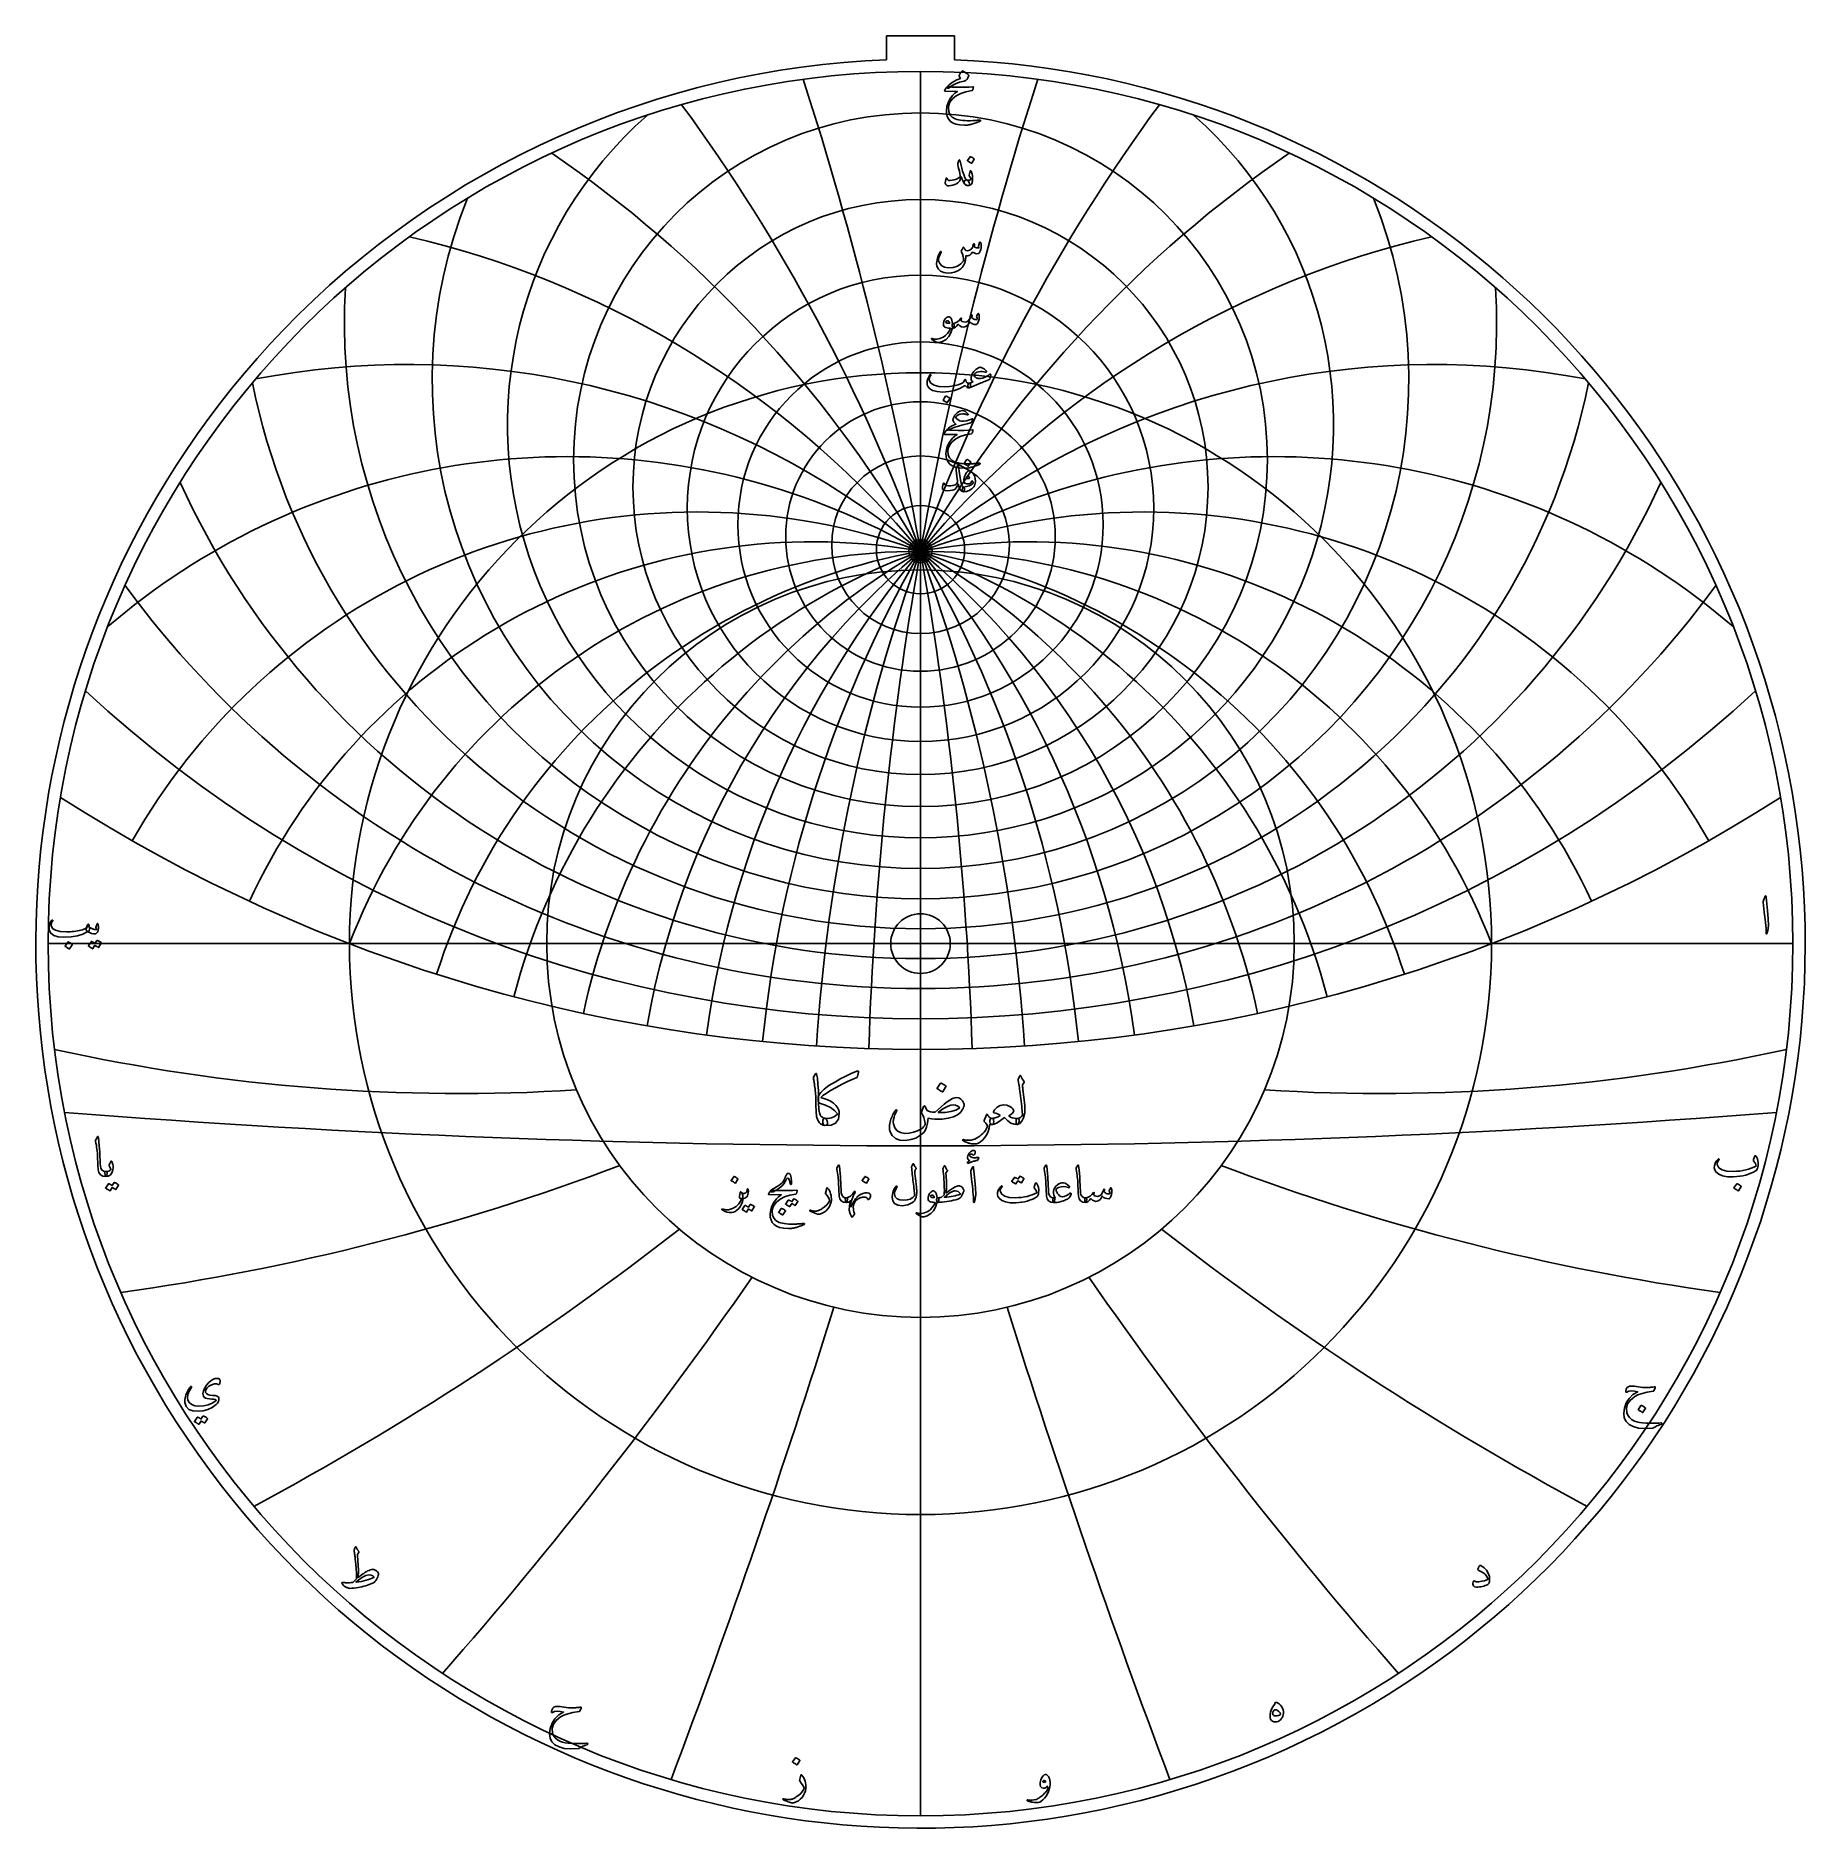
# Model space of a CAD drawing. Header units: millimetres. Extents: x -59 to 59, y -59 to 61.
import ezdxf

# ---------------------------------------------------------------- set-up
doc = ezdxf.new("R2010")
doc.units = ezdxf.units.MM
for name, color, linetype in [('CUT_INNER', 6, 'Continuous'), ('CUT_OUTER', 1, 'Continuous'), ('ENGRAVE', 7, 'Continuous'), ('ENGRAVE_FINE', 8, 'Continuous'), ('TEXT', 5, 'Continuous')]:
    doc.layers.add(name, color=color, linetype=linetype)

msp = doc.modelspace()

# ---------------------------------------------------------------- linework, layer by layer
at = {"layer": 'CUT_INNER'}
msp.add_circle((0, 0), 2, dxfattribs=at)
at = {"layer": 'CUT_OUTER'}
for points in [[(-2.275, 60.885), (2.275, 60.885), (2.275, 59.2812)], [(-2.275, 59.2812), (-2.275, 60.885)]]:
    msp.add_lwpolyline(points, dxfattribs=at)
for centre, radius, start, end in [((-0.0002, -0.0001), 59.3249, 136.054439, 87.802065), ((-0.0008, 0.0012), 59.3236, 92.196957, 136.054956)]:
    msp.add_arc(centre, radius, start, end, dxfattribs=at)
at = {"layer": 'ENGRAVE'}
for points in [[(0, -58.5), (0, 58.5)], [(-58.5, 0), (58.5, 0)], [(0, -58.5), (0, -25.0665)]]:
    msp.add_lwpolyline(points, dxfattribs=at)
for centre, radius in [((0, 0), 58.5), ((0, 32.4554), 23.262), ((0, 30.624), 19.281), ((0, 29.1982), 15.6377), ((0, 28.1073), 12.2456), ((0, 0), 38.2935), ((0, 27.3021), 9.0371), ((0, 26.7487), 5.957), ((0, 26.4249), 2.9587), ((0, 26.3184), 0.78), ((0, 0), 25.0665)]:
    msp.add_circle(centre, radius, dxfattribs=at)
for centre, radius, start, end in [((0, 34.7933), 27.696, 131.44749, 48.55251), ((0, 37.7846), 32.7432, 158.111417, 21.888583), ((0, 41.6489), 38.6351, 176.527025, 3.472975), ((0, 46.7257), 45.7229, 191.49664, 348.50336), ((0, 53.5674), 54.5701, 204.507158, 335.492842), ((0, -14.6995), 41.0179, 21, 159), ((0, -14.6995), 41.0179, 21, 159), ((0, 63.1314), 66.1452, 216.250717, 323.749283), ((0, 77.2312), 82.2726, 227.113368, 312.886632), ((0, 99.7579), 106.8552, 237.334847, 302.665153), ((-30.9383, 115.4634), 125.5204, 257.517365, 273.595273), ((30.9383, 115.4634), 125.5204, 266.404727, 282.482635), ((-74.6221, 129.2492), 154.0785, 277.834249, 290.696576), ((74.6221, 129.2492), 154.0785, 249.303424, 262.165751), ((-140.5794, 140.5794), 202.4636, 298.266678, 307.913423), ((140.5794, 140.5794), 202.4636, 232.086577, 241.733322), ((-258.0914, 149.0091), 300.4684, 318.79094, 325.222103), ((258.0914, 149.0091), 300.4684, 214.777897, 221.20906), ((-575.5004, 154.2049), 597.0312, 339.3790811, 342.5946627), ((575.5004, 154.2049), 597.0312, 197.4053373, 200.6209189)]:
    msp.add_arc(centre, radius, start, end, dxfattribs=at)
at = {"layer": 'ENGRAVE_FINE'}
for centre, radius, start, end in [((-232.6239, -14.6995), 236.2125, 1.857947, 17.916987), ((-232.6239, -14.6995), 236.2125, 1.857947, 17.916987), ((232.6239, -14.6995), 236.2125, 162.083013, 178.142053), ((232.6239, -14.6995), 236.2125, 162.083013, 178.142053), ((-112.6957, -14.6995), 119.9282, 3.743551, 36.279337), ((-112.6957, -14.6995), 119.9282, 3.743551, 36.279337), ((112.6957, -14.6995), 119.9282, 143.720663, 176.256449), ((112.6957, -14.6995), 119.9282, 143.720663, 176.256449), ((-71.045, -14.6995), 82.0357, 5.686111, 55.63063), ((-71.045, -14.6995), 82.0357, 5.686111, 55.63063), ((71.045, -14.6995), 82.0357, 124.36937, 174.313889), ((71.045, -14.6995), 82.0357, 124.36937, 174.313889), ((-48.8832, -14.6995), 63.8125, 7.718412, 76.755815), ((-48.8832, -14.6995), 63.8125, 7.718412, 76.755815), ((48.8832, -14.6995), 63.8125, 103.244185, 172.281588), ((48.8832, -14.6995), 63.8125, 103.244185, 172.281588), ((-34.4181, -14.6995), 53.545, 9.87903, 100.948203), ((-34.4181, -14.6995), 53.545, 9.87903, 100.948203), ((34.4181, -14.6995), 53.545, 79.051797, 170.12097), ((34.4181, -14.6995), 53.545, 79.051797, 170.12097), ((-23.6817, -14.6995), 47.3634, 12.215451, 130.587427), ((-23.6817, -14.6995), 47.3634, 12.215451, 130.587427), ((23.6817, -14.6995), 47.3634, 49.412573, 167.784549), ((23.6817, -14.6995), 47.3634, 49.412573, 167.784549), ((-14.9293, -14.6995), 43.6503, 14.788559, 150.348571), ((-14.9293, -14.6995), 43.6503, 14.788559, 150.348571), ((14.9293, -14.6995), 43.6503, 29.651429, 165.211441), ((14.9293, -14.6995), 43.6503, 29.651429, 165.211441), ((-7.2326, -14.6995), 41.6506, 17.679419, 155.089162), ((-7.2326, -14.6995), 41.6506, 17.679419, 155.089162), ((7.2326, -14.6995), 41.6506, 24.910838, 162.320581), ((7.2326, -14.6995), 41.6506, 24.910838, 162.320581), ((0, 724.4043), 737.9647, 265.5394658, 274.4605342)]:
    msp.add_arc(centre, radius, start, end, dxfattribs=at)
at = {"layer": 'TEXT'}
for points in [[(2.92, 57.8543), (2.6177, 57.7754), (2.3509, 57.6735), (2.1195, 57.5488), (1.9236, 57.4011), (1.8935, 57.3784), (1.8656, 57.3656), (1.8399, 57.3628), (1.8163, 57.3699), (1.7889, 57.4026), (1.793, 57.4486), (1.8287, 57.5081), (1.8959, 57.581), (2.0548, 57.7129), (2.2375, 57.8318), (2.444, 57.9378), (2.6743, 58.0307), (2.6086, 58.1276), (2.5963, 58.1518), (2.5904, 58.176), (2.5911, 58.2003), (2.5982, 58.2245), (2.6447, 58.3168), (2.6873, 58.3931), (2.726, 58.4535), (2.7608, 58.4978), (2.7831, 58.5188), (2.8049, 58.5298), (2.8263, 58.5309), (2.8473, 58.522), (2.9691, 58.4532), (3.0713, 58.3888), (3.1541, 58.3287), (3.2175, 58.2729), (3.2298, 58.255), (3.2357, 58.2323), (3.235, 58.2048), (3.2279, 58.1726), (3.2056, 58.1222), (3.1699, 58.061), (3.1208, 57.989), (3.0584, 57.9062), (3.0419, 57.8939), (3.0134, 57.8811), (2.9727, 57.8679), (2.92, 57.8543)], [(2.1035, 57.453), (2.5474, 57.4374), (2.9312, 57.4357), (3.2549, 57.4478), (3.5185, 57.4737), (3.5266, 57.4747), (3.5336, 57.4742), (3.5396, 57.4721), (3.5444, 57.4685), (3.548, 57.4637), (3.5501, 57.4577), (3.5506, 57.4507), (3.5496, 57.4426), (3.5428, 57.411), (3.5362, 57.382), (3.5298, 57.3557), (3.5237, 57.3319), (3.5177, 57.3107), (3.512, 57.2921), (3.5065, 57.2761), (3.5012, 57.2627), (3.4899, 57.2413), (3.477, 57.2255), (3.4623, 57.2153), (3.4458, 57.2108), (3.0462, 57.1384), (2.6985, 57.0248), (2.4027, 56.8702), (2.1588, 56.6745), (2.0356, 56.5338), (1.9461, 56.3848), (1.8903, 56.2276), (1.8682, 56.0622), (1.8894, 55.8025), (1.9737, 55.5908), (2.1212, 55.4271), (2.3318, 55.3114), (2.441, 55.2764), (2.561, 55.2474), (2.6918, 55.2245), (2.8335, 55.2076), (2.9857, 55.1966), (3.1483, 55.1912), (3.3213, 55.1914), (3.5047, 55.1973), (3.5698, 55.2009), (3.634, 55.205), (3.697, 55.2096), (3.7589, 55.2146), (3.8194, 55.22), (3.8779, 55.2258), (3.9344, 55.2321), (3.989, 55.2388), (4.0057, 55.2396), (4.0176, 55.2353), (4.0247, 55.2258), (4.0271, 55.2111), (4.0258, 55.194), (4.0219, 55.1808), (4.0154, 55.1715), (4.0063, 55.1661), (3.9086, 55.1248), (3.816, 55.0874), (3.7287, 55.0539), (3.6465, 55.0243), (3.5697, 54.9983), (3.4986, 54.9758), (3.4331, 54.9568), (3.3732, 54.9412), (3.3169, 54.9298), (3.262, 54.9196), (3.2087, 54.9108), (3.157, 54.9032), (3.1065, 54.8973), (3.0571, 54.8937), (3.0087, 54.8922), (2.9615, 54.8928), (2.6389, 54.9179), (2.3699, 54.9724), (2.1545, 55.0563), (1.9928, 55.1696), (1.8741, 55.3112), (1.7912, 55.4766), (1.7443, 55.6658), (1.7333, 55.8788), (1.7672, 56.143), (1.8483, 56.3995), (1.9766, 56.6482), (2.1519, 56.889), (2.2205, 56.9619), (2.2981, 57.0317), (2.3848, 57.0986), (2.4806, 57.1624), (1.6433, 57.1693), (1.6232, 57.1779), (1.6148, 57.1935), (1.618, 57.216), (1.633, 57.2454), (1.6611, 57.2882), (1.6866, 57.3267), (1.7095, 57.3609), (1.7298, 57.3907), (1.7476, 57.416), (1.7627, 57.4365), (1.7752, 57.4523), (1.7852, 57.4633), (1.8077, 57.4653), (1.8682, 57.4642), (1.9668, 57.4601), (2.1035, 57.453)], [(2.6518, 52.4744), (2.6717, 52.3837), (2.6934, 52.2915), (2.7167, 52.1978), (2.7418, 52.1025), (2.7686, 52.0053), (2.7971, 51.9057), (2.8274, 51.8038), (2.8594, 51.6995), (2.9241, 51.5118), (2.9831, 51.3708), (3.0365, 51.2765), (3.0843, 51.2289), (3.126, 51.2006), (3.1682, 51.1606), (3.2108, 51.1089), (3.2538, 51.0456), (3.2945, 50.9671), (3.3057, 50.9081), (3.2876, 50.8685), (3.24, 50.8484), (3.0862, 50.8639), (2.9502, 50.966), (2.832, 51.1546), (2.7314, 51.4296), (2.7293, 51.4341), (2.7262, 51.4374), (2.7223, 51.4393), (2.7176, 51.44), (2.7141, 51.4393), (2.7107, 51.4374), (2.7072, 51.4341), (2.7037, 51.4296), (2.694, 51.3851), (2.6821, 51.3379), (2.6681, 51.2882), (2.6518, 51.2359), (2.6341, 51.1863), (2.6155, 51.145), (2.5961, 51.112), (2.5757, 51.0871), (2.5026, 51.0233), (2.4114, 50.9669), (2.302, 50.9178), (2.1744, 50.8761), (2.0447, 50.8451), (1.9322, 50.8319), (1.8371, 50.8365), (1.7592, 50.8588), (1.6926, 50.9145), (1.6624, 51.0127), (1.6684, 51.1533), (1.7108, 51.3362), (1.7149, 51.3422), (1.7203, 51.3466), (1.727, 51.3492), (1.735, 51.35), (1.7445, 51.3489), (1.7523, 51.3457), (1.7584, 51.3403), (1.7627, 51.3327), (1.7791, 51.2945), (1.7973, 51.2627), (1.8172, 51.2374), (1.8388, 51.2186), (1.9063, 51.1935), (1.998, 51.1874), (2.1139, 51.2004), (2.254, 51.2324), (2.4034, 51.2804), (2.5195, 51.3345), (2.6023, 51.3946), (2.6518, 51.4607), (2.6601, 51.5278), (2.6467, 51.6424), (2.6116, 51.8045), (2.555, 52.0143), (2.5277, 52.1248), (2.5117, 52.2141), (2.507, 52.2822), (2.5135, 52.3291), (2.5792, 52.5159), (2.5863, 52.5356), (2.5939, 52.5497), (2.6019, 52.5581), (2.6103, 52.5609), (2.6207, 52.5555), (2.6311, 52.5393), (2.6415, 52.5123), (2.6518, 52.4744)], [(3.3507, 51.3569), (3.3304, 51.3909), (3.3109, 51.4201), (3.2923, 51.4445), (3.2746, 51.4642), (3.2618, 51.4811), (3.2547, 51.5005), (3.2532, 51.5226), (3.2573, 51.5472), (3.3299, 51.8102), (3.3401, 51.8331), (3.3533, 51.8396), (3.3695, 51.8296), (3.3888, 51.8032), (3.4177, 51.7472), (3.4424, 51.6796), (3.4627, 51.6002), (3.4787, 51.5092), (3.488, 51.4218), (3.4917, 51.3362), (3.4897, 51.2523), (3.4822, 51.1701), (3.4698, 51.0986), (3.4536, 51.0361), (3.4335, 50.9827), (3.4095, 50.9383), (3.3799, 50.9055), (3.3395, 50.8795), (3.2882, 50.8605), (3.2261, 50.8484), (3.1626, 50.846), (3.1033, 50.8562), (3.0484, 50.8789), (2.9978, 50.9141), (2.9587, 50.9589), (2.9381, 51.0101), (2.9362, 51.0678), (2.9528, 51.1321), (2.9794, 51.1846), (3.0108, 51.2177), (3.0469, 51.2313), (3.0878, 51.2255), (3.182, 51.2028), (3.2642, 51.2004), (3.3343, 51.2183), (3.3922, 51.2566), (3.3935, 51.2668), (3.387, 51.2869), (3.3728, 51.3169), (3.3507, 51.3569)], [(3.3196, 52.772), (3.3239, 52.7763), (3.3299, 52.7789), (3.3377, 52.7797), (3.3472, 52.7789), (3.4145, 52.7516), (3.4778, 52.7183), (3.5373, 52.679), (3.5929, 52.6336), (3.5983, 52.6266), (3.6007, 52.6197), (3.6, 52.6128), (3.5963, 52.6059), (3.4337, 52.343), (3.4277, 52.3367), (3.4199, 52.3352), (3.4104, 52.3384), (3.3991, 52.3464), (3.3894, 52.3533), (3.3741, 52.3637), (3.3531, 52.3776), (3.3265, 52.3948), (3.2938, 52.4156), (3.2547, 52.4398), (3.2091, 52.4675), (3.157, 52.4986), (3.15, 52.5038), (3.1466, 52.509), (3.1466, 52.5142), (3.15, 52.5194)], [(3.9475, 47.0213), (3.9535, 47.0364), (3.9613, 47.0472), (3.9708, 47.0537), (3.9821, 47.0559), (3.9966, 47.0541), (4.0089, 47.0489), (4.0191, 47.0403), (4.0271, 47.0282), (4.0467, 46.9849), (4.0608, 46.9313), (4.0692, 46.8673), (4.072, 46.7929), (4.0645, 46.6714), (4.0418, 46.5559), (4.0039, 46.4465), (3.951, 46.3432), (3.9328, 46.3183), (3.9129, 46.2991), (3.8913, 46.2854), (3.8679, 46.2774), (3.7834, 46.272), (3.6923, 46.287), (3.5948, 46.3222), (3.4908, 46.3778), (3.4032, 46.2578), (3.2997, 46.178), (3.1801, 46.1384), (3.0445, 46.1391), (3.0401, 46.0661), (3.0337, 45.9959), (3.0254, 45.9286), (3.0151, 45.864), (3.0029, 45.8018), (2.9887, 45.7416), (2.9726, 45.6833), (2.9546, 45.627), (2.9126, 45.5254), (2.856, 45.4315), (2.7846, 45.3455), (2.6985, 45.2672), (2.4972, 45.1331), (2.2843, 45.0389), (2.0596, 44.9844), (1.8232, 44.9697), (1.5571, 45.0058), (1.3467, 45.1003), (1.1921, 45.2532), (1.0933, 45.4644), (1.0799, 45.5405), (1.0777, 45.6305), (1.0868, 45.7343), (1.1071, 45.8519), (1.1397, 45.9808), (1.1858, 46.1148), (1.2453, 46.2541), (1.3181, 46.3985), (1.324, 46.4076), (1.3311, 46.4141), (1.3395, 46.418), (1.3493, 46.4193), (1.359, 46.4184), (1.3674, 46.4158), (1.3746, 46.4115), (1.3804, 46.4054), (1.3843, 46.3966), (1.3856, 46.3873), (1.3843, 46.3776), (1.3804, 46.3674), (1.2879, 46.1752), (1.2282, 46.0171), (1.2014, 45.8932), (1.2074, 45.8035), (1.2948, 45.6056), (1.4323, 45.4618), (1.62, 45.3721), (1.8578, 45.3364), (2.1904, 45.3576), (2.4719, 45.4419), (2.7024, 45.5894), (2.8819, 45.8), (2.8813, 45.9388), (2.8586, 46.0854), (2.8138, 46.2398), (2.747, 46.402), (2.7386, 46.4184), (2.734, 46.4331), (2.7334, 46.4461), (2.7366, 46.4573), (2.7552, 46.4959), (2.7729, 46.5322), (2.7898, 46.566), (2.8058, 46.5975), (2.8209, 46.6261), (2.8352, 46.6515), (2.8486, 46.6737), (2.8612, 46.6926), (2.8683, 46.7006), (2.8759, 46.7038), (2.8839, 46.7023), (2.8923, 46.6961), (2.8966, 46.6913), (2.9027, 46.6839), (2.9105, 46.674), (2.92, 46.6615), (2.9308, 46.6463), (2.9425, 46.6286), (2.955, 46.6083), (2.9684, 46.5853), (2.9956, 46.5412), (3.0186, 46.5092), (3.0372, 46.4893), (3.0514, 46.4816), (3.1414, 46.474), (3.2313, 46.4893), (3.3213, 46.5276), (3.4112, 46.5888), (3.4439, 46.6295), (3.4761, 46.6961), (3.5079, 46.7886), (3.5393, 46.9071), (3.5423, 46.9183), (3.5479, 46.9279), (3.5561, 46.9356), (3.5669, 46.9417), (3.5771, 46.9456), (3.5868, 46.9469), (3.5961, 46.9456), (3.605, 46.9417), (3.6182, 46.9201), (3.6231, 46.8794), (3.6199, 46.8197), (3.6084, 46.741), (3.6783, 46.6982), (3.7529, 46.6701), (3.8322, 46.6567), (3.9164, 46.658), (3.9153, 46.6833), (3.912, 46.7038), (3.9066, 46.7196), (3.8991, 46.7307), (3.8904, 46.741), (3.8852, 46.7514), (3.8835, 46.7618), (3.8852, 46.7722)], [(3.8662, 42.2684), (3.8738, 42.2736), (3.8826, 42.2719), (3.8928, 42.2632), (3.9042, 42.2477), (3.9166, 42.2213), (3.9259, 42.1837), (3.9321, 42.1348), (3.9354, 42.0747), (3.9365, 42.0063), (3.9328, 41.9397), (3.9244, 41.8749), (3.9112, 41.8117), (3.8727, 41.6889), (3.8299, 41.6007), (3.7827, 41.5471), (3.7313, 41.528), (3.6095, 41.5352), (3.4969, 41.567), (3.3933, 41.6234), (3.2988, 41.7045), (3.2339, 41.5767), (3.157, 41.477), (3.0679, 41.4054), (2.9667, 41.362), (2.8605, 41.3525), (2.753, 41.3793), (2.6443, 41.4424), (2.5342, 41.5419), (2.4451, 41.4284), (2.3578, 41.3473), (2.2721, 41.2986), (2.1882, 41.2824), (2.1714, 41.2919), (2.1554, 41.3205), (2.1402, 41.368), (2.126, 41.4346), (2.1208, 41.5004), (2.1294, 41.5488), (2.1519, 41.5799), (2.1882, 41.5938), (2.3478, 41.6299), (2.4875, 41.7002), (2.6073, 41.8046), (2.7072, 41.9432), (2.7126, 41.9508), (2.7184, 41.9562), (2.7247, 41.9594), (2.7314, 41.9605), (2.7396, 41.9596), (2.747, 41.957), (2.7535, 41.9527), (2.7591, 41.9467), (2.7623, 41.9281), (2.7548, 41.8965), (2.7364, 41.852), (2.7072, 41.7944), (2.7455, 41.7501), (2.8049, 41.7175), (2.8856, 41.6965), (2.9874, 41.6872), (3.1144, 41.7138), (3.2253, 41.8005), (3.3202, 41.9473), (3.3991, 42.1542), (3.403, 42.1648), (3.4078, 42.1724), (3.4134, 42.177), (3.4199, 42.1785), (3.4296, 42.1776), (3.4381, 42.175), (3.4452, 42.1707), (3.451, 42.1646), (3.4554, 42.156), (3.4579, 42.1473), (3.4588, 42.1387), (3.4579, 42.13), (3.4234, 41.9847), (3.4638, 41.9488), (3.5124, 41.9173), (3.5693, 41.89), (3.6344, 41.8671), (3.6977, 41.8522), (3.746, 41.8489), (3.779, 41.8574), (3.797, 41.8775), (3.8028, 41.9082), (3.7996, 41.9519), (3.7873, 42.0085), (3.7659, 42.0781), (3.7695, 42.0978), (3.7875, 42.1361), (3.8197, 42.193), (3.8662, 42.2684)], [(2.1191, 41.2444), (2.038, 40.9596), (1.902, 40.7211), (1.711, 40.5288), (1.4652, 40.3829), (1.4308, 40.3681), (1.3968, 40.3548), (1.3633, 40.343), (1.3302, 40.3327), (1.2978, 40.3242), (1.2662, 40.3176), (1.2355, 40.3129), (1.2057, 40.3102), (1.1313, 40.3208), (1.0327, 40.3595), (0.9099, 40.4264), (0.7629, 40.5213), (0.7471, 40.5349), (0.7378, 40.5481), (0.735, 40.5608), (0.7386, 40.5732), (0.7469, 40.5827), (0.7577, 40.587), (0.7711, 40.5861), (0.7871, 40.5801), (0.94, 40.5306), (1.1114, 40.5308), (1.3015, 40.5807), (1.5101, 40.6804), (1.6805, 40.7961), (1.8215, 40.9321), (1.9331, 41.0885), (2.0153, 41.2651), (2.0146, 41.2714), (2.0127, 41.2764), (2.0094, 41.28), (2.0049, 41.2824), (1.8857, 41.2893), (1.7843, 41.3032), (1.7006, 41.3239), (1.6347, 41.3516), (1.5837, 41.3944), (1.5517, 41.4537), (1.5387, 41.5293), (1.5447, 41.6215), (1.5467, 41.6337), (1.5491, 41.6461), (1.5519, 41.6588), (1.5551, 41.6716), (1.5588, 41.6849), (1.5629, 41.6989), (1.5675, 41.7135), (1.5724, 41.7287), (1.6131, 41.8275), (1.6624, 41.9095), (1.7203, 41.9746), (1.7869, 42.0228), (1.855, 42.0492), (1.9175, 42.0487), (1.9744, 42.0215), (2.0256, 41.9674), (2.0704, 41.8922), (2.1043, 41.8048), (2.1275, 41.7054), (2.1398, 41.5938), (2.1466, 41.5939), (2.1532, 41.5942), (2.1596, 41.5948), (2.1658, 41.5955), (2.1719, 41.5963), (2.1783, 41.5968), (2.1849, 41.5971), (2.1917, 41.5972), (2.2151, 41.5923), (2.2332, 41.5773), (2.2462, 41.5525), (2.254, 41.5177), (2.2572, 41.4794), (2.2566, 41.4407), (2.252, 41.4016), (2.2436, 41.362), (2.2326, 41.3272), (2.2202, 41.3023), (2.2066, 41.2874), (2.1917, 41.2824), (2.126, 41.2824), (2.1255, 41.2761), (2.1242, 41.2677), (2.1221, 41.2571), (2.1191, 41.2444)], [(1.953, 41.6318), (1.9167, 41.6952), (1.8769, 41.74), (1.8336, 41.7661), (1.7869, 41.7737), (1.759, 41.7663), (1.7342, 41.7547), (1.7123, 41.7387), (1.6935, 41.7183), (1.6875, 41.7075), (1.6866, 41.6958), (1.6909, 41.6833), (1.7004, 41.6699), (1.7361, 41.6385), (1.7878, 41.6171), (1.8555, 41.6057), (1.9391, 41.6042), (1.9478, 41.6059), (1.953, 41.6111), (1.9547, 41.6197), (1.953, 41.6318)], [(4.7086, 38.137), (4.6394, 37.8603), (4.6316, 37.8469), (4.6187, 37.8343), (4.6005, 37.8226), (4.5772, 37.8118), (4.5254, 37.7936), (4.4703, 37.7733), (4.4121, 37.7512), (4.3505, 37.7271), (4.2858, 37.7012), (4.2178, 37.6739), (4.1465, 37.645), (4.072, 37.6146), (3.2763, 37.2687), (3.24, 37.2767), (3.2106, 37.3007), (3.1881, 37.3407), (3.1725, 37.3967), (3.1699, 37.4561), (3.1864, 37.5065), (3.2218, 37.5478), (3.2763, 37.58), (3.2831, 37.5832), (3.2966, 37.5891), (3.3169, 37.5979), (3.3438, 37.6094), (3.3772, 37.6236), (3.4169, 37.6401), (3.4628, 37.6591), (3.515, 37.6804), (3.4478, 37.7493), (3.4052, 37.8248), (3.3872, 37.9068), (3.3939, 37.9952), (3.4605, 38.2056), (3.5738, 38.3835), (3.7339, 38.5291), (3.9406, 38.6421), (3.9858, 38.6527), (4.0383, 38.6499), (4.0982, 38.6337), (4.1655, 38.6041), (4.2353, 38.5637), (4.2995, 38.5185), (4.3581, 38.4685), (4.4111, 38.4138), (4.426, 38.3937), (4.4327, 38.3749), (4.4312, 38.3574), (4.4215, 38.3412), (4.4068, 38.3286), (4.3903, 38.3221), (4.3722, 38.3217), (4.3523, 38.3273), (4.2487, 38.36), (4.1386, 38.3749), (4.0221, 38.3721), (3.8991, 38.3515), (3.7877, 38.3182), (3.6993, 38.2737), (3.6337, 38.2179), (3.5911, 38.1509), (3.5868, 38.121), (3.5981, 38.0869), (3.6249, 38.0484), (3.6673, 38.0056), (3.7157, 37.9666), (3.7641, 37.9364), (3.8126, 37.9148), (3.861, 37.9018), (4.0061, 37.8981), (4.1611, 37.9286), (4.3261, 37.9932), (4.501, 38.0921), (4.5199, 38.104), (4.5382, 38.1154), (4.5562, 38.1264), (4.5737, 38.137), (4.5906, 38.147), (4.6066, 38.1561), (4.6217, 38.1643), (4.636, 38.1716), (4.6755, 38.1902), (4.7008, 38.1907), (4.7119, 38.1729), (4.7086, 38.137)], [(0.6366, 38.1474), (0.6489, 38.1608), (0.6617, 38.1664), (0.6749, 38.1643), (0.6885, 38.1543), (0.6989, 38.1414), (0.7023, 38.1267), (0.6989, 38.1102), (0.6885, 38.0921), (0.6357, 38.0103), (0.602, 37.9346), (0.5873, 37.865), (0.5916, 37.8014), (0.6999, 37.5926), (0.9108, 37.4468), (1.2241, 37.3642), (1.6399, 37.3448), (1.9484, 37.3675), (2.2445, 37.4148), (2.5279, 37.4868), (2.7989, 37.5835), (2.8467, 37.6118), (2.8862, 37.6553), (2.9176, 37.7139), (2.9407, 37.7876), (2.9485, 37.8086), (2.9615, 37.8231), (2.9796, 37.8311), (3.003, 37.8326), (3.0196, 37.8254), (3.0315, 37.811), (3.0387, 37.7891), (3.0411, 37.7599), (3.0573, 37.6877), (3.1025, 37.6337), (3.1766, 37.5978), (3.2798, 37.58), (3.317, 37.5718), (3.342, 37.5506), (3.355, 37.5165), (3.3559, 37.4693), (3.3433, 37.3815), (3.3265, 37.3188), (3.3053, 37.2812), (3.2798, 37.2687), (3.2039, 37.2786), (3.1319, 37.3084), (3.0638, 37.3582), (2.9995, 37.4278), (2.9941, 37.4306), (2.9848, 37.4287), (2.9716, 37.422), (2.9546, 37.4105), (2.6319, 37.2289), (2.2799, 37.0991), (1.8985, 37.0213), (1.4877, 36.9953), (1.108, 37.0213), (0.813, 37.0991), (0.6028, 37.2289), (0.4774, 37.4105), (0.4489, 37.5119), (0.4394, 37.6155), (0.4489, 37.7212), (0.4774, 37.8291), (0.5159, 37.9295), (0.5553, 38.0159), (0.5955, 38.0886), (0.6366, 38.1474)], [(1.6849, 36.7116), (1.6892, 36.716), (1.6952, 36.7186), (1.703, 36.7194), (1.7125, 36.7186), (1.7798, 36.6913), (1.8431, 36.658), (1.9026, 36.6187), (1.9582, 36.5733), (1.9636, 36.5663), (1.966, 36.5594), (1.9653, 36.5525), (1.9616, 36.5456), (1.799, 36.2826), (1.793, 36.2764), (1.7852, 36.2749), (1.7757, 36.2781), (1.7644, 36.2861), (1.7547, 36.293), (1.7394, 36.3034), (1.7184, 36.3172), (1.6918, 36.3345), (1.6591, 36.3553), (1.62, 36.3795), (1.5744, 36.4072), (1.5223, 36.4383), (1.5153, 36.4435), (1.5119, 36.4487), (1.5119, 36.4539), (1.5153, 36.4591)], [(3.5098, 35.199), (3.5127, 35.1746), (3.4969, 35.1289), (3.4625, 35.0621), (3.4095, 34.9741), (3.3983, 34.9598), (3.3853, 34.9482), (3.3706, 34.9391), (3.3542, 34.9326), (3.1327, 34.8716), (2.9355, 34.8167), (2.7626, 34.7678), (2.6138, 34.725), (2.4892, 34.6885), (2.3889, 34.6584), (2.3128, 34.6349), (2.2609, 34.6178), (1.8423, 34.4309), (1.8129, 34.4288), (1.7904, 34.4327), (1.7748, 34.4426), (1.7662, 34.4586), (1.7659, 34.4645), (1.7688, 34.4716), (1.7746, 34.48), (1.7835, 34.4898), (1.8687, 34.5698), (1.9962, 34.6541), (2.1662, 34.7428), (2.3785, 34.8357), (2.3208, 34.885), (2.2721, 34.9326), (2.2326, 34.9784), (2.2021, 35.0226), (2.1833, 35.0708), (2.1787, 35.1289), (2.1885, 35.1971), (2.2125, 35.2751), (2.2514, 35.3564), (2.3059, 35.4377), (2.3759, 35.519), (2.4616, 35.6003), (2.5548, 35.6706), (2.6441, 35.7188), (2.7295, 35.745), (2.811, 35.7491), (2.9215, 35.7268), (3.0212, 35.6808), (3.11, 35.6109), (3.1881, 35.5173), (3.195, 35.5056), (3.1985, 35.4948), (3.1985, 35.4849), (3.195, 35.4758), (3.1874, 35.4673), (3.1786, 35.4628), (3.1684, 35.4621), (3.157, 35.4654), (3.106, 35.4816), (3.0571, 35.4957), (3.01, 35.5076), (2.9649, 35.5173), (2.922, 35.5246), (2.8815, 35.5294), (2.8433, 35.5316), (2.8075, 35.5311), (2.6585, 35.5136), (2.5333, 35.4714), (2.4319, 35.4046), (2.3543, 35.3132), (2.4369, 35.2044), (2.529, 35.1237), (2.6307, 35.0712), (2.7418, 35.0468), (2.9072, 35.045), (3.0852, 35.071), (3.2757, 35.1246), (3.4787, 35.2059), (3.4871, 35.2081), (3.4951, 35.2076), (3.5027, 35.2046), (3.5098, 35.199)], [(2.0741, 34.4413), (2.518, 34.4258), (2.9018, 34.424), (3.2255, 34.4361), (3.4891, 34.4621), (3.4972, 34.4631), (3.5042, 34.4625), (3.5102, 34.4605), (3.515, 34.4569), (3.5186, 34.452), (3.5207, 34.4461), (3.5212, 34.4391), (3.5202, 34.4309), (3.5134, 34.3994), (3.5068, 34.3704), (3.5004, 34.344), (3.4943, 34.3202), (3.4883, 34.299), (3.4826, 34.2805), (3.4771, 34.2645), (3.4718, 34.251), (3.4605, 34.2296), (3.4476, 34.2139), (3.4329, 34.2037), (3.4164, 34.1991), (3.0168, 34.1267), (2.6691, 34.0132), (2.3733, 33.8586), (2.1294, 33.6629), (2.0062, 33.5221), (1.9167, 33.3732), (1.8609, 33.216), (1.8388, 33.0505), (1.86, 32.7908), (1.9443, 32.5792), (2.0918, 32.4155), (2.3024, 32.2998), (2.4116, 32.2648), (2.5316, 32.2358), (2.6624, 32.2129), (2.8041, 32.196), (2.9563, 32.185), (3.1189, 32.1796), (3.2919, 32.1798), (3.4752, 32.1856), (3.5404, 32.1893), (3.6046, 32.1934), (3.6676, 32.1979), (3.7295, 32.2029), (3.79, 32.2083), (3.8485, 32.2142), (3.905, 32.2204), (3.9596, 32.2271), (3.9763, 32.228), (3.9881, 32.2237), (3.9953, 32.2142), (3.9977, 32.1995), (3.9964, 32.1824), (3.9925, 32.1692), (3.986, 32.1599), (3.9769, 32.1545), (3.8792, 32.1132), (3.7866, 32.0758), (3.6993, 32.0423), (3.6171, 32.0126), (3.5403, 31.9867), (3.4692, 31.9642), (3.4037, 31.9452), (3.3438, 31.9296), (3.2875, 31.9181), (3.2326, 31.908), (3.1793, 31.8991), (3.1275, 31.8915), (3.0771, 31.8857), (3.0277, 31.882), (2.9793, 31.8805), (2.9321, 31.8812), (2.6095, 31.9062), (2.3405, 31.9607), (2.1251, 32.0446), (1.9634, 32.1579), (1.8447, 32.2996), (1.7618, 32.465), (1.7149, 32.6542), (1.7039, 32.8672), (1.7378, 33.1314), (1.8189, 33.3879), (1.9471, 33.6365), (2.1225, 33.8774), (2.1911, 33.9503), (2.2687, 34.0201), (2.3554, 34.0869), (2.4512, 34.1507), (1.6139, 34.1576), (1.5938, 34.1663), (1.5854, 34.1819), (1.5886, 34.2043), (1.6036, 34.2337), (1.6317, 34.2766), (1.6572, 34.315), (1.6801, 34.3492), (1.7004, 34.3791), (1.7182, 34.4044), (1.7333, 34.4249), (1.7458, 34.4407), (1.7558, 34.4517), (1.7783, 34.4537), (1.8388, 34.4526), (1.9374, 34.4485), (2.0741, 34.4413)], [(3.093, 32.4581), (3.0973, 32.4624), (3.1033, 32.465), (3.1111, 32.4659), (3.1206, 32.465), (3.1879, 32.4378), (3.2512, 32.4045), (3.3107, 32.3651), (3.3663, 32.3197), (3.3717, 32.3128), (3.3741, 32.3059), (3.3734, 32.299), (3.3697, 32.2921), (3.2071, 32.0291), (3.2011, 32.0229), (3.1933, 32.0213), (3.1838, 32.0246), (3.1725, 32.0326), (3.1628, 32.0395), (3.1474, 32.0499), (3.1265, 32.0637), (3.0999, 32.081), (3.0672, 32.1018), (3.0281, 32.126), (2.9825, 32.1537), (2.9303, 32.1848), (2.9234, 32.19), (2.92, 32.1952), (2.92, 32.2004), (2.9234, 32.2056)], [(2.8785, 30.6245), (2.9035, 30.6124), (2.9234, 30.5934), (2.9381, 30.5674), (2.9476, 30.5345), (2.9539, 30.4939), (2.9554, 30.455), (2.9522, 30.4178), (2.9442, 30.3823), (2.9323, 30.352), (2.9174, 30.3304), (2.8994, 30.3174), (2.8785, 30.3131), (2.7749, 30.3419), (2.689, 30.4143), (2.6209, 30.5304), (2.5705, 30.6902), (2.5641, 30.7178), (2.5584, 30.7417), (2.5537, 30.7619), (2.5498, 30.7784), (2.5468, 30.7913), (2.5446, 30.8005), (2.5433, 30.806), (2.5429, 30.8079), (2.5377, 30.818), (2.5325, 30.8208), (2.5273, 30.8163), (2.5221, 30.8044), (2.4633, 30.6716), (2.3976, 30.5674), (2.3249, 30.4917), (2.2453, 30.4446), (2.1299, 30.4083), (1.9945, 30.3858), (1.8393, 30.3771), (1.6641, 30.3823), (1.5471, 30.4184), (1.4833, 30.506), (1.4727, 30.645), (1.5153, 30.8355), (1.5251, 30.8585), (1.537, 30.8753), (1.551, 30.8861), (1.5672, 30.8909), (1.5832, 30.8894), (1.5966, 30.8814), (1.6075, 30.8669), (1.6157, 30.8459), (1.6332, 30.8012), (1.6546, 30.7672), (1.6799, 30.7441), (1.7091, 30.7317), (1.8728, 30.7067), (2.0282, 30.7041), (2.1755, 30.724), (2.3145, 30.7663), (2.3749, 30.7979), (2.4244, 30.8407), (2.4631, 30.8948), (2.491, 30.9601), (2.4892, 30.991), (2.4806, 31.063), (2.465, 31.1761), (2.4425, 31.3303), (2.4311, 31.4128), (2.4209, 31.4872), (2.412, 31.5537), (2.4045, 31.6122), (2.398, 31.6623), (2.3924, 31.7035), (2.3876, 31.7358), (2.3837, 31.7593), (2.3805, 31.7952), (2.3811, 31.8267), (2.3857, 31.854), (2.3941, 31.8769), (2.4075, 31.9053), (2.42, 31.9318), (2.4317, 31.9564), (2.4425, 31.979), (2.4523, 31.9996), (2.4607, 32.0183), (2.4678, 32.0351), (2.4737, 32.0499), (2.4797, 32.0618), (2.4875, 32.0698), (2.497, 32.0739), (2.5083, 32.0741), (2.5206, 32.0693), (2.5299, 32.062), (2.5362, 32.052), (2.5394, 32.0395), (2.5605, 31.8625), (2.5822, 31.6948), (2.6046, 31.5364), (2.6276, 31.3874), (2.6511, 31.2476), (2.6748, 31.1171), (2.6987, 30.9959), (2.7228, 30.884), (2.752, 30.7795), (2.7876, 30.7015), (2.8298, 30.6498), (2.8785, 30.6245)], [(3.2763, 31.7281), (3.3001, 31.7247), (3.3265, 31.7143), (3.3555, 31.697), (3.387, 31.6728), (3.5222, 31.5288), (3.6162, 31.3666), (3.6692, 31.1863), (3.6811, 30.9878), (3.6705, 30.8844), (3.6491, 30.7923), (3.6169, 30.7114), (3.5738, 30.6418), (3.4344, 30.498), (3.272, 30.3953), (3.0867, 30.3337), (2.8785, 30.3131), (2.8575, 30.3181), (2.8395, 30.333), (2.8246, 30.3579), (2.8127, 30.3927), (2.8083, 30.4119), (2.8054, 30.4316), (2.804, 30.4517), (2.8041, 30.4723), (2.8053, 30.4926), (2.8071, 30.5121), (2.8096, 30.5306), (2.8127, 30.5484), (2.822, 30.5791), (2.8361, 30.602), (2.8549, 30.6171), (2.8785, 30.6245), (3.0813, 30.6517), (3.2573, 30.7023), (3.4065, 30.7763), (3.5289, 30.8736), (3.523, 30.9222), (3.5159, 30.9609), (3.5075, 30.9897), (3.4977, 31.0085), (3.4861, 31.0247), (3.4752, 31.0353), (3.4653, 31.0403), (3.4562, 31.0397), (3.4499, 31.0375), (3.445, 31.0345), (3.4413, 31.0306), (3.4389, 31.0258), (3.4056, 30.9575), (3.3645, 30.9047), (3.3157, 30.8675), (3.259, 30.8459), (3.0945, 30.8332), (2.9814, 30.8779), (2.9198, 30.9802), (2.9096, 31.14), (2.9234, 31.2317), (2.9511, 31.3268), (2.9926, 31.4254), (3.048, 31.5275), (3.1064, 31.6153), (3.1639, 31.678), (3.2205, 31.7156), (3.2763, 31.7281)], [(3.1621, 31.3545), (3.1278, 31.3448), (3.1007, 31.319), (3.0811, 31.2773), (3.0687, 31.2196), (3.069, 31.2105), (3.0696, 31.204), (3.0707, 31.2001), (3.0722, 31.1988), (3.107, 31.1904), (3.1423, 31.1858), (3.1779, 31.1852), (3.214, 31.1884), (3.2458, 31.1951), (3.272, 31.2049), (3.2925, 31.2176), (3.3075, 31.2334), (3.2685, 31.289), (3.2313, 31.3277), (3.1959, 31.3495), (3.1621, 31.3545)], [(56.6128, 3.1149), (56.6481, 3.1832), (56.6765, 3.2071), (56.6979, 3.1868), (56.7125, 3.1223), (56.7973, 2.2181), (56.8478, 1.6632), (56.8591, 1.2199), (56.8312, 0.8882), (56.7641, 0.6682), (56.7519, 0.6502), (56.7411, 0.6405), (56.7316, 0.6391), (56.7235, 0.6461), (56.7171, 0.6569), (56.7125, 0.671), (56.7097, 0.6883), (56.7088, 0.7088), (56.7088, 0.8686), (56.7014, 1.0382), (56.6866, 1.2174), (56.6645, 1.4063), (56.6596, 1.4556), (56.6451, 1.5889), (56.6209, 1.8062), (56.587, 2.1074), (56.5058, 2.7754), (56.5039, 2.8109), (56.5058, 2.8436), (56.5113, 2.8736), (56.5206, 2.9008)], [(-55.7825, 1.1295), (-55.7789, 1.1276), (-55.7756, 1.1258), (-55.7725, 1.124), (-55.7696, 1.1221), (-55.7667, 1.12), (-55.7636, 1.1175), (-55.7602, 1.1145), (-55.7567, 1.111), (-55.7269, 1.076), (-55.7151, 1.0262), (-55.7214, 0.9616), (-55.7456, 0.8822), (-55.768, 0.834), (-55.7908, 0.8038), (-55.8141, 0.7916), (-55.8378, 0.7974), (-55.8498, 0.8031), (-55.86, 0.8057), (-55.8683, 0.805), (-55.8747, 0.8011), (-56.1774, 0.6355), (-56.539, 0.5187), (-56.9597, 0.4509), (-57.4394, 0.432), (-57.8274, 0.4652), (-58.1203, 0.5538), (-58.3182, 0.6977), (-58.4211, 0.897), (-58.437, 0.9911), (-58.4404, 1.0852), (-58.4315, 1.1793), (-58.41, 1.2734), (-58.3807, 1.3567), (-58.3445, 1.433), (-58.3014, 1.5024), (-58.2513, 1.565), (-58.2419, 1.5728), (-58.2319, 1.5779), (-58.2216, 1.5802), (-58.2107, 1.5797), (-58.2006, 1.5753), (-58.1923, 1.5696), (-58.1858, 1.5624), (-58.1812, 1.5539), (-58.1791, 1.5456), (-58.1803, 1.5354), (-58.1847, 1.5234), (-58.1923, 1.5096), (-58.2458, 1.4312), (-58.2808, 1.3546), (-58.2974, 1.2799), (-58.2956, 1.207), (-58.208, 1.0243), (-58.0041, 0.8933), (-57.6839, 0.814), (-57.2475, 0.7863), (-57.1277, 0.7881), (-57.0081, 0.7937), (-56.8888, 0.8029), (-56.7697, 0.8158), (-56.6514, 0.8324), (-56.5349, 0.8527), (-56.4199, 0.8767), (-56.3065, 0.9044), (-56.1965, 0.9358), (-56.1063, 0.9671), (-56.036, 0.9985), (-55.9855, 1.0299), (-55.966, 1.0465), (-55.9481, 1.0668), (-55.9318, 1.0907), (-55.9172, 1.1184), (-55.9035, 1.1493), (-55.89, 1.183), (-55.8767, 1.2194), (-55.8637, 1.2587), (-55.8586, 1.2706), (-55.8508, 1.2808), (-55.8402, 1.2891), (-55.8268, 1.2956), (-55.8125, 1.299), (-55.7991, 1.2983), (-55.7866, 1.2935), (-55.7751, 1.2845), (-55.7659, 1.272), (-55.7603, 1.2568), (-55.7585, 1.2388), (-55.7603, 1.2181)], [(-55.8932, 0.8343), (-55.9333, 0.8723), (-55.9541, 0.9201), (-55.9555, 0.9775), (-55.9375, 1.0446), (-55.8985, 1.1048), (-55.8628, 1.1415), (-55.8302, 1.1546), (-55.8009, 1.1443), (-55.6626, 1.0527), (-55.5242, 0.9883), (-55.3858, 0.9512), (-55.2474, 0.9413), (-55.2426, 0.9422), (-55.2391, 0.945), (-55.237, 0.9496), (-55.2363, 0.956), (-55.2398, 0.9683), (-55.2502, 0.9865), (-55.2675, 1.0107), (-55.2917, 1.0409), (-55.2963, 1.0502), (-55.2991, 1.0594), (-55.3, 1.0686), (-55.2991, 1.0778), (-55.2105, 1.3325), (-55.2063, 1.3421), (-55.2013, 1.3491), (-55.1953, 1.3532), (-55.1883, 1.3546), (-55.1814, 1.3535), (-55.1754, 1.35), (-55.1704, 1.3442), (-55.1662, 1.3362), (-55.1385, 1.2534), (-55.1219, 1.171), (-55.1164, 1.0891), (-55.1219, 1.0077), (-55.1399, 0.9065), (-55.1644, 0.8241), (-55.1953, 0.7607), (-55.2326, 0.7162), (-55.261, 0.6917), (-55.2871, 0.6737), (-55.3108, 0.6622), (-55.3323, 0.6571), (-55.4559, 0.6544), (-55.5906, 0.683), (-55.7364, 0.7429), (-55.8932, 0.8343)], [(-57.1811, 0.1036), (-57.1765, 0.1082), (-57.1701, 0.111), (-57.1617, 0.1119), (-57.1516, 0.111), (-57.0799, 0.0819), (-57.0123, 0.0464), (-56.9489, 0.0044), (-56.8896, -0.044), (-56.8838, -0.0514), (-56.8813, -0.0588), (-56.882, -0.0662), (-56.8859, -0.0736), (-57.0593, -0.354), (-57.0658, -0.3607), (-57.0741, -0.3623), (-57.0843, -0.3589), (-57.0962, -0.3503), (-57.1066, -0.3429), (-57.123, -0.3319), (-57.1454, -0.3171), (-57.1737, -0.2987), (-57.2086, -0.2765), (-57.2503, -0.2507), (-57.299, -0.2212), (-57.3546, -0.188), (-57.3619, -0.1824), (-57.3656, -0.1769), (-57.3656, -0.1713), (-57.3619, -0.1658)], [(-55.2363, 0.2069), (-55.2317, 0.2115), (-55.2253, 0.2143), (-55.2169, 0.2152), (-55.2068, 0.2143), (-55.1705, 0.2007), (-55.1353, 0.1857), (-55.1013, 0.1693), (-55.0684, 0.1516), (-55.0365, 0.1322), (-55.0052, 0.111), (-54.9747, 0.0879), (-54.9448, 0.063), (-54.939, 0.0554), (-54.9365, 0.0473), (-54.9372, 0.0388), (-54.9411, 0.0298), (-55.1182, -0.2507), (-55.1231, -0.2544), (-55.1302, -0.2544), (-55.1397, -0.2507), (-55.1514, -0.2433), (-55.1595, -0.2365), (-55.1727, -0.2272), (-55.1909, -0.2153), (-55.2142, -0.2009), (-55.2428, -0.1837), (-55.2769, -0.1635), (-55.3166, -0.1403), (-55.3618, -0.1141), (-55.502, -0.3319), (-55.5085, -0.3386), (-55.5168, -0.3402), (-55.5269, -0.3367), (-55.5389, -0.3282), (-55.5493, -0.3208), (-55.5657, -0.3097), (-55.5881, -0.295), (-55.6164, -0.2765), (-55.6513, -0.2544), (-55.693, -0.2285), (-55.7417, -0.199), (-55.7973, -0.1658), (-55.803, -0.1603), (-55.8056, -0.1547), (-55.8049, -0.1492), (-55.8009, -0.1437), (-55.6201, 0.1257), (-55.6155, 0.1303), (-55.609, 0.1331), (-55.6007, 0.134), (-55.5906, 0.1331), (-55.5597, 0.1231), (-55.5297, 0.1114), (-55.5006, 0.0982), (-55.4725, 0.0833), (-55.4453, 0.067), (-55.419, 0.0496), (-55.3936, 0.031), (-55.3692, 0.0113)], [(-6.4258, -11.7043), (-6.3534, -11.7326), (-6.2978, -11.7897), (-6.2588, -11.8756), (-6.2366, -11.9903), (-6.2381, -12.0857), (-6.2701, -12.1506), (-6.3327, -12.1849), (-6.4258, -12.1887), (-6.5293, -12.1691), (-6.623, -12.1333), (-6.7069, -12.0814), (-6.781, -12.0134), (-6.8891, -11.8424), (-6.9643, -11.5878), (-7.0067, -11.2497), (-7.0162, -10.8279), (-7.0148, -10.7), (-7.0151, -10.5747), (-7.0171, -10.4521), (-7.0208, -10.332), (-7.0263, -10.2148), (-7.0335, -10.1008), (-7.0425, -9.9899), (-7.0531, -9.8822), (-7.0688, -9.7456), (-7.0837, -9.6216), (-7.0977, -9.5103), (-7.1108, -9.4117), (-7.123, -9.3264), (-7.1344, -9.2549), (-7.145, -9.1972), (-7.1546, -9.1534), (-7.171, -9.0801), (-7.1788, -9.0219), (-7.178, -8.9787), (-7.1685, -8.9504), (-7.0347, -8.7382), (-7.0154, -8.7163), (-6.9989, -8.7105), (-6.9854, -8.7209), (-6.9747, -8.7474), (-6.9179, -9.0268), (-6.8767, -9.399), (-6.851, -9.8641), (-6.8409, -10.4219), (-6.8373, -10.6282), (-6.8311, -10.8134), (-6.8223, -10.9776), (-6.811, -11.1208), (-6.797, -11.2426), (-6.7804, -11.3428), (-6.7612, -11.4213), (-6.7395, -11.4783), (-6.687, -11.5616), (-6.6172, -11.627), (-6.5301, -11.6746), (-6.4258, -11.7043)], [(-6.6887, -10.3158), (-6.345, -10.4286), (-6.0614, -10.5545), (-5.8376, -10.6938), (-5.6739, -10.8463), (-5.575, -10.9818), (-5.5043, -11.1162), (-5.462, -11.2494), (-5.4478, -11.3814), (-5.5092, -11.7692), (-5.6935, -12.033), (-6.0005, -12.1728), (-6.4304, -12.1887), (-6.4609, -12.1806), (-6.488, -12.161), (-6.5117, -12.1299), (-6.5319, -12.0872), (-6.55, -12.0264), (-6.5584, -11.9684), (-6.557, -11.9133), (-6.5457, -11.8612), (-6.5195, -11.7873), (-6.4915, -11.7366), (-6.4618, -11.7089), (-6.4304, -11.7043), (-6.1925, -11.7184), (-5.9726, -11.6824), (-5.7705, -11.5962), (-5.5862, -11.4598), (-5.575, -11.4486), (-5.5689, -11.4379), (-5.5681, -11.4278), (-5.5724, -11.4183), (-5.7667, -11.1877), (-6.0314, -10.9893), (-6.3664, -10.8233), (-6.7717, -10.6895), (-6.8141, -10.6661), (-6.8444, -10.6191), (-6.8626, -10.5485), (-6.8686, -10.4542), (-6.8657, -10.3709), (-6.8571, -10.2962), (-6.8427, -10.2302), (-6.8225, -10.1728), (-6.6925, -9.9774), (-6.4638, -9.76), (-6.1366, -9.5207), (-5.7108, -9.2595), (-5.5206, -9.1535), (-5.3331, -9.0525), (-5.1481, -8.9563), (-4.9658, -8.8651), (-4.786, -8.7787), (-4.6089, -8.6973), (-4.4343, -8.6207), (-4.2623, -8.5491), (-4.2075, -8.5364), (-4.1724, -8.5445), (-4.1568, -8.5733), (-4.1608, -8.6229), (-4.23, -8.9135), (-4.2398, -8.9432), (-4.2554, -8.9677), (-4.2767, -8.987), (-4.3038, -9.0012), (-4.4359, -9.0515), (-4.5783, -9.1101), (-4.7311, -9.1772), (-4.8943, -9.2526), (-5.0676, -9.3366), (-5.2506, -9.4296), (-5.4435, -9.5315), (-5.6462, -9.6423), (-6.0245, -9.8574), (-6.3243, -10.0414), (-6.5457, -10.1942), (-6.6887, -10.3158)], [(1.3377, -9.3656), (1.3435, -9.3598), (1.3516, -9.3563), (1.362, -9.3552), (1.3746, -9.3563), (1.4643, -9.3927), (1.5488, -9.4371), (1.6281, -9.4895), (1.7022, -9.5501), (1.7094, -9.5593), (1.7125, -9.5685), (1.7117, -9.5778), (1.7068, -9.587), (1.49, -9.9376), (1.4819, -9.9459), (1.4715, -9.948), (1.4588, -9.9436), (1.4438, -9.933), (1.4309, -9.9237), (1.4104, -9.9099), (1.3824, -9.8914), (1.347, -9.8684), (1.3034, -9.8407), (1.2512, -9.8084), (1.1904, -9.7715), (1.1209, -9.73), (1.1117, -9.7231), (1.1071, -9.7162), (1.1071, -9.7092), (1.1117, -9.7023)], [(6.5595, -9.0934), (6.5907, -9.0182), (6.6149, -8.9585), (6.6322, -8.9144), (6.6426, -8.8858), (6.6507, -8.8677), (6.661, -8.8547), (6.6737, -8.8469), (6.6887, -8.8443), (6.7057, -8.8472), (6.7198, -8.8558), (6.7311, -8.8703), (6.7395, -8.8904), (6.7778, -8.9893), (6.8236, -9.0784), (6.877, -9.1577), (6.9378, -9.2272), (6.9548, -9.2494), (6.9597, -9.2745), (6.9525, -9.3024), (6.9332, -9.3333), (6.8317, -9.4763), (6.8386, -9.5403), (6.8455, -9.6031), (6.8525, -9.6648), (6.8594, -9.7254), (6.8663, -9.7848), (6.8732, -9.843), (6.8801, -9.9001), (6.8871, -9.956), (6.9508, -10.4738), (6.9897, -10.8786), (7.0038, -11.1704), (6.9932, -11.3491), (6.9061, -11.6735), (6.7925, -11.913), (6.6524, -12.0679), (6.4857, -12.1379), (6.4811, -12.1379), (6.4765, -12.1379), (6.4719, -12.1379), (6.4673, -12.1379), (6.4399, -12.112), (6.4223, -12.0526), (6.4145, -11.9598), (6.4165, -11.8335), (6.4209, -11.7868), (6.4338, -11.7528), (6.4555, -11.7314), (6.4857, -11.7228), (6.6028, -11.6994), (6.7002, -11.657), (6.7781, -11.5956), (6.8363, -11.5152), (6.8324, -11.4186), (6.8254, -11.3088), (6.8151, -11.1857), (6.8017, -11.0493), (6.7854, -10.9002), (6.7666, -10.7391), (6.7451, -10.5658), (6.721, -10.3804), (6.6988, -10.1982), (6.6783, -10.0344), (6.6596, -9.8891), (6.6426, -9.7623), (6.6279, -9.6539), (6.6161, -9.5639), (6.6071, -9.4924), (6.6011, -9.4394), (6.5549, -9.1764), (6.5535, -9.1505), (6.5538, -9.128), (6.5558, -9.109), (6.5595, -9.0934)], [(2.4172, -10.3251), (2.578, -10.3487), (2.7147, -10.4242), (2.8271, -10.5517), (2.9154, -10.731), (2.9252, -10.7996), (2.9177, -10.8763), (2.8929, -10.9611), (2.8508, -11.0539), (2.8023, -11.1433), (2.7585, -11.2177), (2.7193, -11.277), (2.6847, -11.3214), (2.4829, -11.4875), (2.2096, -11.6167), (1.8648, -11.7089), (1.4485, -11.7643), (1.1979, -11.7764), (0.9583, -11.7712), (0.7297, -11.7487), (0.512, -11.7089), (0.4607, -12.0471), (0.3944, -12.319), (0.3131, -12.5245), (0.2168, -12.6638), (-0.0358, -12.8786), (-0.3229, -13.0386), (-0.6447, -13.1438), (-1.001, -13.1943), (-1.3761, -13.1767), (-1.6756, -13.0686), (-1.8997, -12.8699), (-2.0481, -12.5808), (-2.0608, -12.5359), (-2.0712, -12.4891), (-2.0793, -12.4402), (-2.085, -12.3893), (-2.0879, -12.3367), (-2.0873, -12.2827), (-2.0833, -12.2272), (-2.0758, -12.1702), (-2.0597, -12.0695), (-2.0389, -11.9701), (-2.0135, -11.8723), (-1.9835, -11.7758), (-1.9492, -11.6811), (-1.9109, -11.5884), (-1.8685, -11.4977), (-1.8221, -11.4091), (-1.8015, -11.3731), (-1.7812, -11.3387), (-1.7611, -11.3062), (-1.7414, -11.2753), (-1.7222, -11.2462), (-1.7039, -11.2188), (-1.6864, -11.1931), (-1.6699, -11.1692), (-1.6581, -11.1557), (-1.6457, -11.1473), (-1.6327, -11.1441), (-1.6191, -11.1462), (-1.6047, -11.1516), (-1.5938, -11.1588), (-1.5863, -11.1678), (-1.5822, -11.1784), (-1.5811, -11.1906), (-1.5822, -11.2038), (-1.5857, -11.2182), (-1.5915, -11.2338), (-1.6252, -11.2848), (-1.6572, -11.341), (-1.6875, -11.4025), (-1.716, -11.4691), (-1.776, -11.6394), (-1.8129, -11.8), (-1.8267, -11.9508), (-1.8175, -12.0918), (-1.7313, -12.3596), (-1.5742, -12.5542), (-1.3461, -12.6756), (-1.0471, -12.7238), (-0.7582, -12.7102), (-0.4774, -12.6557), (-0.2047, -12.5603), (0.06, -12.4239), (0.1398, -12.3671), (0.2087, -12.2982), (0.2667, -12.2172), (0.3137, -12.1241), (0.3192, -12.1111), (0.3217, -12.0953), (0.3215, -12.0765), (0.3183, -12.0549), (0.2776, -11.8485), (0.2249, -11.6674), (0.16, -11.5117), (0.083, -11.3814), (0.0678, -11.3575), (0.0588, -11.3364), (0.0562, -11.3183), (0.06, -11.303), (0.203, -10.9247), (0.2234, -10.8962), (0.2433, -10.8844), (0.2626, -10.8893), (0.2814, -10.9109), (0.4521, -11.2015), (0.5435, -11.2448), (0.6608, -11.2776), (0.8041, -11.3001), (0.9733, -11.3122), (1.1743, -11.1165), (1.3758, -10.9351), (1.5779, -10.7682), (1.7806, -10.6157), (1.9743, -10.4885), (2.145, -10.3977), (2.2926, -10.3432), (2.4172, -10.3251)], [(2.6432, -11.0078), (2.5016, -10.8999), (2.3537, -10.8348), (2.1995, -10.8123), (2.0389, -10.8325), (1.8648, -10.8939), (1.6653, -10.9951), (1.4404, -11.1361), (1.1901, -11.3168), (1.6459, -11.3183), (2.0401, -11.2672), (2.3725, -11.1637), (2.6432, -11.0078)], [(6.4857, -11.7228), (6.5532, -11.7329), (6.5988, -11.7631), (6.6224, -11.8136), (6.6241, -11.8842), (6.6016, -11.9935), (6.5711, -12.0722), (6.5324, -12.1203), (6.4857, -12.1379), (6.2733, -12.1186), (6.0602, -12.033), (5.8466, -11.881), (5.6324, -11.6628), (5.3622, -11.8724), (5.133, -12.0215), (4.9447, -12.11), (4.7974, -12.1379), (4.7487, -12.127), (4.7086, -12.0941), (4.6772, -12.0393), (4.6544, -11.9626), (4.6478, -11.8612), (4.6694, -11.7873), (4.7193, -11.7412), (4.7974, -11.7228), (4.8685, -11.7158), (4.9387, -11.7043), (5.008, -11.6882), (5.0765, -11.6674), (5.1441, -11.6418), (5.2109, -11.6109), (5.2767, -11.5749), (5.3417, -11.5336), (5.2619, -11.4685), (5.1653, -11.416), (5.052, -11.3762), (4.922, -11.3491), (4.9101, -11.3442), (4.9024, -11.3341), (4.8986, -11.3188), (4.8989, -11.2984), (4.9208, -11.2277), (4.9681, -11.1496), (5.0408, -11.064), (5.1388, -10.9709), (5.3432, -10.8483), (5.5597, -10.8036), (5.7883, -10.8368), (6.0291, -10.9478), (6.1311, -11.0187), (6.202, -11.0885), (6.2418, -11.1571), (6.2505, -11.2246), (6.2251, -11.2972), (6.1628, -11.3768), (6.0637, -11.4633), (5.9276, -11.5567), (6.0247, -11.6294), (6.1502, -11.6813), (6.3038, -11.7124), (6.4857, -11.7228)], [(4.2762, -11.8519), (4.4192, -11.4829), (4.435, -11.4535), (4.4503, -11.4391), (4.465, -11.4396), (4.4791, -11.4552), (4.5178, -11.5198), (4.5552, -11.5752), (4.5916, -11.6213), (4.6267, -11.6582), (4.6654, -11.6864), (4.7075, -11.7066), (4.753, -11.7187), (4.802, -11.7228), (4.8505, -11.7355), (4.8851, -11.7735), (4.9058, -11.8369), (4.9127, -11.9257), (4.9058, -12.0151), (4.8851, -12.0803), (4.8505, -12.1212), (4.802, -12.1379), (4.7648, -12.1397), (4.7271, -12.1402), (4.6887, -12.1397), (4.6498, -12.1379), (4.6432, -12.1397), (4.6371, -12.1448), (4.6316, -12.1535), (4.6267, -12.1656), (4.6019, -12.3839), (4.5414, -12.5958), (4.4451, -12.8013), (4.3131, -13.0005), (4.1657, -13.1738), (4.0236, -13.3015), (3.8867, -13.3837), (3.7549, -13.4203), (3.6309, -13.4298), (3.5173, -13.4307), (3.4141, -13.4229), (3.3213, -13.4065), (3.2759, -13.3938), (3.2273, -13.3788), (3.1756, -13.3615), (3.1206, -13.3419), (3.0628, -13.3194), (3.0024, -13.2935), (2.9394, -13.2641), (2.8738, -13.2312), (2.8574, -13.2237), (2.845, -13.215), (2.8366, -13.2052), (2.8323, -13.1943), (2.8294, -13.1796), (2.83, -13.1678), (2.8341, -13.1588), (2.8415, -13.1528), (2.8514, -13.1473), (2.8623, -13.1447), (2.8744, -13.145), (2.8877, -13.1482), (3.033, -13.1776), (3.1691, -13.192), (3.2959, -13.1914), (3.4135, -13.1758), (3.5299, -13.1451), (3.6436, -13.1038), (3.7548, -13.0517), (3.8633, -12.989), (3.9695, -12.9159), (4.0738, -12.8327), (4.176, -12.7395), (4.2762, -12.6361), (4.3514, -12.5418), (4.4111, -12.4481), (4.4552, -12.355), (4.4837, -12.2625), (4.4754, -12.1979), (4.4411, -12.1241), (4.3808, -12.0411), (4.2946, -11.9488), (4.2796, -11.9289), (4.2715, -11.9061), (4.2704, -11.8805), (4.2762, -11.8519)], [(-55.1889, -12.9576), (-55.1817, -12.9465), (-55.175, -12.9391), (-55.1688, -12.9355), (-55.163, -12.9355), (-55.1543, -12.9403), (-55.1464, -12.9548), (-55.1395, -12.979), (-55.1335, -13.0129), (-55.1031, -13.2886), (-55.0781, -13.5434), (-55.0588, -13.7775), (-55.0449, -13.9909), (-55.036, -14.1733), (-55.0279, -14.3369), (-55.0204, -14.4815), (-55.0136, -14.6072), (-55.0077, -14.714), (-55.003, -14.8018), (-54.9994, -14.8708), (-54.997, -14.9208), (-54.9642, -15.0708), (-54.8918, -15.181), (-54.7797, -15.2516), (-54.6279, -15.2825), (-54.5857, -15.2936), (-54.5587, -15.3194), (-54.547, -15.36), (-54.5504, -15.4153), (-54.5677, -15.5025), (-54.5864, -15.5648), (-54.6065, -15.6022), (-54.6279, -15.6146), (-54.8415, -15.5865), (-54.9988, -15.5021), (-55.0998, -15.3614), (-55.1446, -15.1644), (-55.1516, -15.0702), (-55.1579, -14.9757), (-55.1636, -14.8811), (-55.1686, -14.7861), (-55.1731, -14.691), (-55.1773, -14.5956), (-55.1814, -14.5), (-55.1852, -14.4042), (-55.1921, -14.2214), (-55.2018, -14.0568), (-55.2142, -13.9105), (-55.2294, -13.7824), (-55.2474, -13.6593), (-55.2682, -13.5282), (-55.2917, -13.389), (-55.318, -13.2417), (-55.3215, -13.2152), (-55.3208, -13.191), (-55.3159, -13.1691), (-55.3069, -13.1495)], [(3.7849, -14.5482), (3.7398, -14.5566), (3.698, -14.5646), (3.6594, -14.5722), (3.624, -14.5793), (3.5921, -14.5862), (3.5639, -14.5931), (3.5394, -14.6001), (3.5185, -14.607), (3.4973, -14.6149), (3.4718, -14.6247), (3.4419, -14.6365), (3.4078, -14.6502), (3.3693, -14.6661), (3.3265, -14.6844), (3.2793, -14.705), (3.2279, -14.7281), (3.2069, -14.735), (3.189, -14.735), (3.174, -14.7281), (3.1621, -14.7142), (3.155, -14.6803), (3.1751, -14.6407), (3.2225, -14.5955), (3.2971, -14.5447), (3.24, -14.5123), (3.1967, -14.4772), (3.1673, -14.4396), (3.1518, -14.3994), (3.1487, -14.3235), (3.1673, -14.2411), (3.2076, -14.1523), (3.2694, -14.0569), (3.3431, -13.9715), (3.419, -13.9125), (3.4971, -13.8798), (3.5773, -13.8735), (3.6221, -13.8848), (3.6526, -13.9081), (3.6688, -13.9436), (3.6707, -13.9912), (3.6629, -14.0426), (3.65, -14.0898), (3.6318, -14.1326), (3.6084, -14.1711), (3.5851, -14.1981), (3.5635, -14.21), (3.5436, -14.2067), (3.5254, -14.1884), (3.5047, -14.1609), (3.4804, -14.1408), (3.4528, -14.128), (3.4216, -14.1226), (3.389, -14.1226), (3.3602, -14.1295), (3.3353, -14.1434), (3.3144, -14.1641), (3.299, -14.1892), (3.2945, -14.2126), (3.3007, -14.2342), (3.3178, -14.2541), (3.3818, -14.3015), (3.4597, -14.3363), (3.5514, -14.3585), (3.6569, -14.3683), (3.6661, -14.3679), (3.6763, -14.367), (3.6877, -14.3653), (3.7001, -14.3631), (3.7136, -14.3604), (3.7282, -14.3575), (3.7439, -14.3543), (3.7607, -14.351), (3.7788, -14.3476), (3.7953, -14.3445), (3.81, -14.3416), (3.8229, -14.3389), (3.8344, -14.3366), (3.8446, -14.335), (3.8534, -14.334), (3.861, -14.3337), (3.8753, -14.3352), (3.8869, -14.3397), (3.896, -14.3473), (3.9025, -14.3579), (3.9066, -14.3681), (3.9086, -14.3778), (3.9084, -14.3871), (3.906, -14.3959), (3.8725, -14.4587), (3.8411, -14.5049), (3.8119, -14.5348), (3.7849, -14.5482)], [(56.021, -14.2418), (56.0458, -14.273), (56.0685, -14.3073), (56.0892, -14.3449), (56.1077, -14.3857), (56.1242, -14.4296), (56.1386, -14.4762), (56.151, -14.5255), (56.1613, -14.5776), (56.1746, -14.6824), (56.1779, -14.7861), (56.1709, -14.889), (56.1539, -14.991), (56.128, -15.0818), (56.0948, -15.1552), (56.0542, -15.211), (56.0063, -15.2493), (55.854, -15.3298), (55.6926, -15.4015), (55.5219, -15.4645), (55.342, -15.5187), (55.1529, -15.5637), (54.9545, -15.5989), (54.7469, -15.6245), (54.5301, -15.6405), (54.1237, -15.6363), (53.7902, -15.5796), (53.5296, -15.4702), (53.3418, -15.3083), (53.2648, -15.1817), (53.2293, -15.0454), (53.2353, -14.8994), (53.2828, -14.7437), (53.2988, -14.7102), (53.3174, -14.6759), (53.3385, -14.641), (53.3621, -14.6053), (53.3883, -14.569), (53.417, -14.532), (53.4483, -14.4943), (53.4821, -14.4559), (53.4934, -14.445), (53.5051, -14.4383), (53.5174, -14.4358), (53.5301, -14.4374), (53.5386, -14.4406), (53.5457, -14.4466), (53.5515, -14.4554), (53.5559, -14.4669), (53.558, -14.4778), (53.5568, -14.4882), (53.5524, -14.4981), (53.5448, -14.5075), (53.5132, -14.5451), (53.4848, -14.5841), (53.4597, -14.6245), (53.4378, -14.6662), (53.4228, -14.7061), (53.4147, -14.7446), (53.4136, -14.7818), (53.4193, -14.8175), (53.5347, -15.0263), (53.7515, -15.1727), (54.0698, -15.2569), (54.4895, -15.2788), (54.7203, -15.2699), (54.9402, -15.2507), (55.1493, -15.221), (55.3475, -15.181), (55.5352, -15.1306), (55.7124, -15.0698), (55.8793, -14.9987), (56.0358, -14.9172), (56.0206, -14.841), (55.986, -14.7566), (55.932, -14.6639), (55.8586, -14.5629), (55.8563, -14.5532), (55.8568, -14.5352), (55.86, -14.5089), (55.866, -14.4743), (55.8676, -14.4709), (55.8688, -14.4679), (55.8695, -14.4653), (55.8697, -14.4632), (55.8817, -14.4162), (55.8992, -14.3636), (55.9223, -14.3055), (55.9509, -14.2418), (55.9636, -14.2225), (55.9795, -14.216), (55.9986, -14.2225), (56.021, -14.2418)], [(-54.4065, -14.836), (-54.3032, -14.6072), (-54.288, -14.582), (-54.2718, -14.573), (-54.2547, -14.5802), (-54.2367, -14.6035), (-54.2035, -14.6732), (-54.1777, -14.746), (-54.1593, -14.8218), (-54.1482, -14.9005), (-54.1447, -14.9828), (-54.1491, -15.0689), (-54.1613, -15.159), (-54.1814, -15.253), (-54.2425, -15.4112), (-54.3373, -15.5242), (-54.4658, -15.592), (-54.6279, -15.6146), (-54.6466, -15.6029), (-54.6657, -15.5676), (-54.6854, -15.5088), (-54.7054, -15.4264), (-54.7112, -15.3824), (-54.71, -15.3462), (-54.702, -15.3178), (-54.687, -15.2973), (-54.675, -15.2894), (-54.6611, -15.2843), (-54.6455, -15.282), (-54.6279, -15.2825), (-54.5257, -15.2793), (-54.4369, -15.2585), (-54.3615, -15.2202), (-54.2995, -15.1644), (-54.2967, -15.16), (-54.2958, -15.1543), (-54.2967, -15.1471), (-54.2995, -15.1386), (-54.314, -15.0864), (-54.3355, -15.0334), (-54.3638, -14.9794), (-54.3991, -14.9245), (-54.4107, -14.9038), (-54.4157, -14.8821), (-54.4143, -14.8595), (-54.4065, -14.836)], [(-12.524, -15.631), (-12.5197, -15.6267), (-12.5137, -15.6241), (-12.5059, -15.6233), (-12.4964, -15.6241), (-12.4291, -15.6514), (-12.3658, -15.6847), (-12.3063, -15.724), (-12.2507, -15.7694), (-12.2453, -15.7764), (-12.2429, -15.7833), (-12.2436, -15.7902), (-12.2473, -15.7971), (-12.4099, -16.06), (-12.4159, -16.0663), (-12.4237, -16.0678), (-12.4332, -16.0646), (-12.4445, -16.0566), (-12.4542, -16.0497), (-12.4695, -16.0393), (-12.4905, -16.0255), (-12.5171, -16.0082), (-12.5498, -15.9874), (-12.5889, -15.9632), (-12.6345, -15.9355), (-12.6866, -15.9044), (-12.6936, -15.8992), (-12.697, -15.894), (-12.697, -15.8888), (-12.6936, -15.8836)], [(-10.085, -16.6101), (-10.0644, -16.586), (-10.0408, -16.5621), (-10.0143, -16.5385), (-9.9846, -16.515), (-9.952, -16.4915), (-9.9163, -16.4679), (-9.8776, -16.444), (-9.8359, -16.4199), (-9.6508, -16.3104), (-9.5003, -16.214), (-9.3844, -16.1305), (-9.3031, -16.06), (-9.2401, -15.9906), (-9.1863, -15.9173), (-9.1415, -15.8401), (-9.1059, -15.7591), (-9.0904, -15.7185), (-9.0752, -15.6799), (-9.0601, -15.6433), (-9.0453, -15.6086), (-9.0309, -15.5762), (-9.0172, -15.5467), (-9.0041, -15.52), (-8.9917, -15.4961), (-8.9642, -15.4553), (-8.9338, -15.4261), (-8.9002, -15.4085), (-8.8637, -15.4027), (-8.828, -15.4085), (-8.7936, -15.4261), (-8.7606, -15.4553), (-8.7288, -15.4961), (-8.6892, -15.5895), (-8.6639, -15.7245), (-8.6529, -15.9009), (-8.6561, -16.1189), (-8.6583, -16.1385), (-8.6648, -16.1526), (-8.6756, -16.161), (-8.6907, -16.1638), (-8.7063, -16.1608), (-8.7184, -16.1517), (-8.727, -16.1366), (-8.7322, -16.1154), (-8.7588, -15.9489), (-8.7971, -15.83), (-8.847, -15.7586), (-8.9087, -15.7348), (-8.9245, -15.7377), (-8.9407, -15.7461), (-8.9573, -15.7601), (-8.9744, -15.7798), (-8.982, -15.7916), (-8.9908, -15.8062), (-9.001, -15.8236), (-9.0125, -15.8438), (-9.0252, -15.8668), (-9.0393, -15.8927), (-9.0546, -15.9213), (-9.0713, -15.9528), (-9.1703, -16.115), (-9.3048, -16.2659), (-9.4748, -16.4056), (-9.6802, -16.534), (-9.6823, -16.5353), (-9.6888, -16.5392), (-9.6996, -16.5457), (-9.7148, -16.5548), (-9.7342, -16.5665), (-9.758, -16.5807), (-9.7861, -16.5976), (-9.8186, -16.6171), (-9.8871, -16.6478), (-9.9544, -16.6568), (-10.0203, -16.6443), (-10.085, -16.6101)], [(-5.494, -14.8665), (-5.4873, -14.8561), (-5.481, -14.8492), (-5.4752, -14.8457), (-5.4698, -14.8457), (-5.4615, -14.8502), (-5.4542, -14.8639), (-5.4477, -14.8866), (-5.4421, -14.9184), (-5.4135, -15.1768), (-5.3902, -15.4157), (-5.372, -15.6352), (-5.359, -15.8352), (-5.3507, -16.0062), (-5.343, -16.1595), (-5.336, -16.2951), (-5.3296, -16.4129), (-5.3241, -16.5131), (-5.3197, -16.5954), (-5.3163, -16.6601), (-5.3141, -16.707), (-5.2834, -16.8476), (-5.2155, -16.9509), (-5.1104, -17.0171), (-4.9681, -17.0461), (-4.9285, -17.0564), (-4.9032, -17.0807), (-4.8922, -17.1187), (-4.8954, -17.1706), (-4.9117, -17.2523), (-4.9292, -17.3107), (-4.948, -17.3458), (-4.9681, -17.3574), (-5.1683, -17.331), (-5.3158, -17.2519), (-5.4105, -17.12), (-5.4525, -16.9353), (-5.459, -16.847), (-5.465, -16.7585), (-5.4703, -16.6697), (-5.4749, -16.5807), (-5.4792, -16.4915), (-5.4832, -16.4021), (-5.4869, -16.3125), (-5.4905, -16.2227), (-5.497, -16.0513), (-5.5061, -15.897), (-5.5178, -15.7598), (-5.532, -15.6397), (-5.5489, -15.5243), (-5.5684, -15.4014), (-5.5904, -15.2709), (-5.6151, -15.1329), (-5.6183, -15.108), (-5.6177, -15.0853), (-5.6131, -15.0647), (-5.6047, -15.0464)], [(-3.733, -15.6345), (-3.7287, -15.6302), (-3.7226, -15.6276), (-3.7148, -15.6267), (-3.7053, -15.6276), (-3.6381, -15.6548), (-3.5747, -15.6881), (-3.5152, -15.7275), (-3.4597, -15.7729), (-3.4543, -15.7798), (-3.4519, -15.7867), (-3.4525, -15.7937), (-3.4562, -15.8006), (-3.6188, -16.0635), (-3.6249, -16.0698), (-3.6327, -16.0713), (-3.6422, -16.068), (-3.6534, -16.06), (-3.6631, -16.0531), (-3.6785, -16.0428), (-3.6995, -16.0289), (-3.7261, -16.0116), (-3.7587, -15.9909), (-3.7979, -15.9666), (-3.8435, -15.939), (-3.8956, -15.9078), (-3.9025, -15.9026), (-3.906, -15.8974), (-3.906, -15.8923), (-3.9025, -15.8871)], [(-0.519, -14.7834), (-0.5129, -14.7728), (-0.5051, -14.7653), (-0.4956, -14.7607), (-0.4844, -14.7592), (-0.4731, -14.7612), (-0.4636, -14.767), (-0.4558, -14.7767), (-0.4498, -14.7903), (-0.4175, -14.8697), (-0.3832, -14.9382), (-0.3466, -14.996), (-0.3079, -15.0429), (-0.2965, -15.0598), (-0.2932, -15.0792), (-0.2982, -15.1013), (-0.3114, -15.1259), (-0.3198, -15.1378), (-0.3278, -15.1493), (-0.3354, -15.1603), (-0.3425, -15.1709), (-0.3492, -15.1809), (-0.3555, -15.1899), (-0.3613, -15.1982), (-0.3667, -15.2055), (-0.3758, -15.2189), (-0.3823, -15.2349), (-0.3862, -15.2535), (-0.3875, -15.2747), (-0.3834, -15.3345), (-0.378, -15.3997), (-0.3713, -15.4703), (-0.3633, -15.5463), (-0.3542, -15.6277), (-0.3442, -15.7145), (-0.3334, -15.8067), (-0.3217, -15.9044), (-0.3087, -16.0018), (-0.2971, -16.0933), (-0.287, -16.1791), (-0.2785, -16.259), (-0.2713, -16.3333), (-0.2651, -16.4021), (-0.26, -16.4656), (-0.256, -16.5236), (-0.2515, -16.6955), (-0.2655, -16.8584), (-0.2982, -17.0121), (-0.3494, -17.1568), (-0.3994, -17.2417), (-0.4766, -17.3202), (-0.581, -17.3922), (-0.7127, -17.4578), (-0.8554, -17.512), (-0.9895, -17.5503), (-1.1149, -17.5726), (-1.2316, -17.5788), (-1.524, -17.5386), (-1.7333, -17.4284), (-1.8596, -17.248), (-1.9028, -16.9976), (-1.8877, -16.811), (-1.8388, -16.6283), (-1.7562, -16.4495), (-1.6399, -16.2745), (-1.631, -16.2644), (-1.6217, -16.2581), (-1.612, -16.2557), (-1.6018, -16.2573), (-1.591, -16.2614), (-1.5828, -16.2668), (-1.5772, -16.2735), (-1.5742, -16.2815), (-1.572, -16.2934), (-1.5724, -16.3048), (-1.5755, -16.3158), (-1.5811, -16.3264), (-1.6604, -16.481), (-1.7151, -16.6127), (-1.7452, -16.7215), (-1.7506, -16.8073), (-1.6929, -16.9922), (-1.5681, -17.1213), (-1.3763, -17.1946), (-1.1175, -17.2121), (-0.8842, -17.1868), (-0.6859, -17.1282), (-0.5226, -17.0363), (-0.3944, -16.9111), (-0.3971, -16.8507), (-0.4018, -16.7801), (-0.4084, -16.6993), (-0.4169, -16.6084), (-0.4276, -16.5071), (-0.4407, -16.3952), (-0.4561, -16.2727), (-0.474, -16.1396), (-0.4908, -16.0023), (-0.5068, -15.8672), (-0.522, -15.7342), (-0.5363, -15.6034), (-0.5494, -15.4747), (-0.5613, -15.3482), (-0.5719, -15.2239), (-0.5812, -15.1017), (-0.5951, -14.9841), (-0.5944, -14.9707), (-0.5925, -14.9581), (-0.5892, -14.9465), (-0.5847, -14.9357)], [(1.5915, -14.908), (1.5997, -14.8991), (1.607, -14.8933), (1.6135, -14.8905), (1.6191, -14.8907), (1.6258, -14.8937), (1.6321, -14.8993), (1.6379, -14.9075), (1.6433, -14.9184), (1.6653, -14.9651), (1.6862, -15.0083), (1.7059, -15.0481), (1.7246, -15.0844), (1.7425, -15.1169), (1.7597, -15.145), (1.7762, -15.1687), (1.7921, -15.1882), (1.8038, -15.2042), (1.8077, -15.2211), (1.8038, -15.2388), (1.7921, -15.2574), (1.7229, -15.3439), (1.7141, -15.3588), (1.7082, -15.3759), (1.7054, -15.3951), (1.7056, -15.4165), (1.7169, -15.5798), (1.7264, -15.7236), (1.7342, -15.8479), (1.7402, -15.9528), (1.7448, -16.0384), (1.748, -16.105), (1.7499, -16.1526), (1.7506, -16.1811), (1.7498, -16.2655), (1.7476, -16.3455), (1.7438, -16.4212), (1.7385, -16.4925), (1.7319, -16.5595), (1.7242, -16.6222), (1.7155, -16.6806), (1.7056, -16.7347), (1.9407, -16.5548), (2.1441, -16.4164), (2.316, -16.3195), (2.4564, -16.2642), (2.5189, -16.2495), (2.5749, -16.2434), (2.6244, -16.246), (2.6674, -16.2573), (2.7282, -16.2888), (2.7859, -16.3386), (2.8406, -16.4064), (2.8923, -16.4925), (2.9003, -16.5131), (2.9035, -16.5366), (2.902, -16.5632), (2.8957, -16.5928), (2.8614, -16.6992), (2.8205, -16.8004), (2.7731, -16.8964), (2.7193, -16.9872), (2.667, -17.0456), (2.593, -17.0962), (2.4975, -17.139), (2.3803, -17.1741), (2.2234, -17.2088), (2.0676, -17.2402), (1.9129, -17.2684), (1.7592, -17.2934), (1.6069, -17.3149), (1.4561, -17.3328), (1.3068, -17.3469), (1.159, -17.3574), (1.1423, -17.3527), (1.127, -17.3384), (1.1129, -17.3146), (1.1002, -17.2813), (1.0889, -17.2404), (1.0829, -17.2009), (1.082, -17.1626), (1.0863, -17.1256), (1.0961, -17.0934), (1.1114, -17.0694), (1.1324, -17.0536), (1.159, -17.0461), (1.1943, -17.0441), (1.2278, -17.0417), (1.2592, -17.0389), (1.2887, -17.0357), (1.3163, -17.0324), (1.3419, -17.0296), (1.3656, -17.0272), (1.3873, -17.0253), (1.5811, -16.8385), (1.5828, -16.8304), (1.5845, -16.8199), (1.5863, -16.807), (1.588, -16.7918), (1.5897, -16.7741), (1.5915, -16.7541), (1.5932, -16.7318), (1.5949, -16.707), (1.5964, -16.6801), (1.5975, -16.6512), (1.5982, -16.6204), (1.5984, -16.5876), (1.5984, -16.5532), (1.5984, -16.5172), (1.5984, -16.4796), (1.5984, -16.4406), (1.5979, -16.3965), (1.5966, -16.3437), (1.5945, -16.2823), (1.5915, -16.2123), (1.5876, -16.134), (1.5828, -16.0479), (1.5772, -15.9541), (1.5707, -15.8525), (1.5558, -15.6269), (1.5422, -15.4486), (1.5298, -15.3173), (1.5188, -15.2332), (1.5099, -15.1791), (1.5041, -15.138), (1.5013, -15.1099), (1.5015, -15.0948), (1.512, -15.0663), (1.5227, -15.0394), (1.5336, -15.0144), (1.5447, -14.991), (1.5561, -14.969), (1.5677, -14.9478), (1.5795, -14.9274), (1.5915, -14.908)], [(3.4701, -15.0394), (3.5031, -14.9754), (3.5297, -14.953), (3.5498, -14.972), (3.5635, -15.0325), (3.643, -15.8801), (3.6904, -16.4004), (3.701, -16.816), (3.6748, -17.1269), (3.6119, -17.3332), (3.6004, -17.3501), (3.5903, -17.3592), (3.5814, -17.3605), (3.5738, -17.354), (3.5678, -17.3438), (3.5635, -17.3306), (3.5609, -17.3144), (3.56, -17.2952), (3.56, -17.1453), (3.5531, -16.9864), (3.5393, -16.8184), (3.5185, -16.6413), (3.514, -16.595), (3.5003, -16.47), (3.4776, -16.2663), (3.4458, -15.9839), (3.3697, -15.3577), (3.368, -15.3244), (3.3697, -15.2937), (3.3749, -15.2656), (3.3836, -15.2401)], [(6.653, -15.6103), (6.6573, -15.606), (6.6633, -15.6034), (6.6711, -15.6025), (6.6806, -15.6034), (6.7147, -15.6161), (6.7477, -15.6302), (6.7796, -15.6455), (6.8104, -15.6622), (6.8403, -15.6803), (6.8696, -15.7002), (6.8983, -15.7219), (6.9263, -15.7452), (6.9317, -15.7524), (6.9341, -15.7599), (6.9334, -15.7679), (6.9297, -15.7764), (6.7637, -16.0393), (6.7591, -16.0428), (6.7524, -16.0428), (6.7436, -16.0393), (6.7325, -16.0324), (6.725, -16.026), (6.7126, -16.0172), (6.6956, -16.0061), (6.6737, -15.9926), (6.6469, -15.9765), (6.6149, -15.9576), (6.5777, -15.9358), (6.5353, -15.9113), (6.4039, -16.1154), (6.3978, -16.1217), (6.39, -16.1232), (6.3805, -16.1199), (6.3693, -16.1119), (6.3595, -16.105), (6.3442, -16.0946), (6.3232, -16.0808), (6.2966, -16.0635), (6.264, -16.0428), (6.2248, -16.0185), (6.1792, -15.9909), (6.1271, -15.9597), (6.1217, -15.9545), (6.1193, -15.9493), (6.12, -15.9441), (6.1236, -15.939), (6.2932, -15.6864), (6.2975, -15.6821), (6.3035, -15.6795), (6.3113, -15.6786), (6.3208, -15.6795), (6.3498, -15.6889), (6.3779, -15.6998), (6.4052, -15.7122), (6.4315, -15.7262), (6.4571, -15.7414), (6.4817, -15.7578), (6.5055, -15.7752), (6.5284, -15.7937)], [(8.4105, -14.8665), (8.4172, -14.8561), (8.4234, -14.8492), (8.4293, -14.8457), (8.4347, -14.8457), (8.4429, -14.8502), (8.4503, -14.8639), (8.4567, -14.8866), (8.4624, -14.9184), (8.4909, -15.1768), (8.5143, -15.4157), (8.5324, -15.6352), (8.5454, -15.8352), (8.5537, -16.0062), (8.5614, -16.1595), (8.5684, -16.2951), (8.5748, -16.4129), (8.5803, -16.5131), (8.5848, -16.5954), (8.5881, -16.6601), (8.5904, -16.707), (8.6211, -16.8476), (8.689, -16.9509), (8.7941, -17.0171), (8.9363, -17.0461), (8.9759, -17.0564), (9.0012, -17.0807), (9.0122, -17.1187), (9.009, -17.1706), (8.9928, -17.2523), (8.9753, -17.3107), (8.9565, -17.3458), (8.9363, -17.3574), (8.7361, -17.331), (8.5886, -17.2519), (8.4939, -17.12), (8.452, -16.9353), (8.4454, -16.847), (8.4395, -16.7585), (8.4342, -16.6697), (8.4295, -16.5807), (8.4253, -16.4915), (8.4213, -16.4021), (8.4175, -16.3125), (8.4139, -16.2227), (8.4074, -16.0513), (8.3984, -15.897), (8.3867, -15.7598), (8.3724, -15.6397), (8.3556, -15.5243), (8.3361, -15.4014), (8.314, -15.2709), (8.2894, -15.1329), (8.2861, -15.108), (8.2868, -15.0853), (8.2913, -15.0647), (8.2998, -15.0464)], [(10.552, -14.8665), (10.5587, -14.8561), (10.565, -14.8492), (10.5708, -14.8457), (10.5762, -14.8457), (10.5845, -14.8502), (10.5918, -14.8639), (10.5983, -14.8866), (10.6039, -14.9184), (10.6325, -15.1768), (10.6558, -15.4157), (10.674, -15.6352), (10.6869, -15.8352), (10.6953, -16.0062), (10.7029, -16.1595), (10.71, -16.2951), (10.7164, -16.4129), (10.7219, -16.5131), (10.7263, -16.5954), (10.7296, -16.6601), (10.7319, -16.707), (10.7626, -16.8476), (10.8305, -16.9509), (10.9356, -17.0171), (11.0779, -17.0461), (11.1175, -17.0564), (11.1428, -17.0807), (11.1538, -17.1187), (11.1505, -17.1706), (11.1343, -17.2523), (11.1168, -17.3107), (11.098, -17.3458), (11.0779, -17.3574), (10.8777, -17.331), (10.7302, -17.2519), (10.6355, -17.12), (10.5935, -16.9353), (10.5869, -16.847), (10.581, -16.7585), (10.5757, -16.6697), (10.571, -16.5807), (10.5668, -16.4915), (10.5628, -16.4021), (10.559, -16.3125), (10.5555, -16.2227), (10.549, -16.0513), (10.5399, -15.897), (10.5282, -15.7598), (10.514, -15.6397), (10.4971, -15.5243), (10.4776, -15.4014), (10.4556, -15.2709), (10.4309, -15.1329), (10.4277, -15.108), (10.4283, -15.0853), (10.4329, -15.0647), (10.4413, -15.0464)], [(-54.0781, -16.0316), (-54.0735, -16.027), (-54.067, -16.0243), (-54.0587, -16.0233), (-54.0485, -16.0243), (-54.0122, -16.0379), (-53.977, -16.0529), (-53.943, -16.0692), (-53.9102, -16.087), (-53.8782, -16.1064), (-53.847, -16.1276), (-53.8164, -16.1506), (-53.7865, -16.1756), (-53.7808, -16.1832), (-53.7782, -16.1912), (-53.7789, -16.1998), (-53.7828, -16.2088), (-53.96, -16.4892), (-53.9648, -16.4929), (-53.972, -16.4929), (-53.9814, -16.4892), (-53.9932, -16.4819), (-54.0013, -16.475), (-54.0144, -16.4657), (-54.0326, -16.4538), (-54.0559, -16.4394), (-54.0845, -16.4222), (-54.1187, -16.402), (-54.1583, -16.3789), (-54.2035, -16.3527), (-54.3438, -16.5704), (-54.3502, -16.5771), (-54.3585, -16.5787), (-54.3687, -16.5753), (-54.3807, -16.5667), (-54.3911, -16.5593), (-54.4074, -16.5483), (-54.4298, -16.5335), (-54.4582, -16.5151), (-54.493, -16.4929), (-54.5347, -16.4671), (-54.5834, -16.4376), (-54.639, -16.4044), (-54.6448, -16.3988), (-54.6473, -16.3933), (-54.6466, -16.3877), (-54.6427, -16.3822), (-54.4619, -16.1128), (-54.4572, -16.1082), (-54.4508, -16.1054), (-54.4425, -16.1045), (-54.4323, -16.1054), (-54.4014, -16.1155), (-54.3714, -16.1271), (-54.3424, -16.1404), (-54.3142, -16.1553), (-54.287, -16.1715), (-54.2607, -16.1889), (-54.2354, -16.2075), (-54.2109, -16.2272)], [(-12.0258, -16.6793), (-11.9867, -16.731), (-11.9558, -16.7823), (-11.9331, -16.8331), (-11.9186, -16.8835), (-11.9104, -16.9371), (-11.9065, -17.0011), (-11.9069, -17.0755), (-11.9117, -17.1602), (-11.9409, -17.3196), (-11.9973, -17.4725), (-12.081, -17.6188), (-12.1919, -17.7588), (-12.3139, -17.879), (-12.4306, -17.9663), (-12.5422, -18.0208), (-12.6486, -18.0424), (-12.8205, -18.0364), (-12.9868, -18.0044), (-13.1474, -17.9464), (-13.3025, -17.8625), (-13.3133, -17.8554), (-13.3215, -17.8478), (-13.3271, -17.8398), (-13.3301, -17.8314), (-13.3308, -17.8217), (-13.3293, -17.8132), (-13.3256, -17.8061), (-13.3198, -17.8003), (-13.3109, -17.7964), (-13.3016, -17.7951), (-13.2919, -17.7964), (-13.2817, -17.8003), (-13.2241, -17.8162), (-13.1688, -17.8292), (-13.116, -17.8395), (-13.0655, -17.847), (-13.0171, -17.8514), (-12.9708, -17.8526), (-12.9263, -17.8505), (-12.8838, -17.8452), (-12.606, -17.7657), (-12.3709, -17.6342), (-12.1787, -17.4508), (-12.0293, -17.2156), (-12.0278, -17.2082), (-12.0267, -17.1966), (-12.0261, -17.1806), (-12.0258, -17.1602), (-12.0315, -17.1444), (-12.0483, -17.1248), (-12.0764, -17.1012), (-12.1158, -17.0737), (-12.1331, -17.0525), (-12.1435, -17.027), (-12.1469, -16.9972), (-12.1435, -16.963), (-12.0916, -16.7001), (-12.081, -16.6664), (-12.0665, -16.6517), (-12.0481, -16.656), (-12.0258, -16.6793)], [(-11.5934, -16.4475), (-11.5765, -16.4501), (-11.564, -16.4579), (-11.5558, -16.4709), (-11.5519, -16.489), (-11.5447, -16.6097), (-11.551, -16.7191), (-11.5707, -16.8173), (-11.6038, -16.9042), (-11.6509, -16.9773), (-11.7127, -17.0339), (-11.7893, -17.0742), (-11.8805, -17.098), (-11.9445, -17.1055), (-12.0051, -17.104), (-12.0622, -17.0934), (-12.1158, -17.0737), (-12.1344, -17.059), (-12.1452, -17.0357), (-12.1482, -17.0037), (-12.1435, -16.963), (-12.0916, -16.7001), (-12.0875, -16.6802), (-12.0821, -16.6655), (-12.0754, -16.656), (-12.0674, -16.6517), (-12.0585, -16.6521), (-12.0492, -16.6568), (-12.0395, -16.6659), (-12.0293, -16.6793), (-12.0031, -16.7087), (-11.9696, -16.7312), (-11.9288, -16.7468), (-11.8805, -16.7554), (-11.8304, -16.7559), (-11.7837, -16.7468), (-11.7404, -16.7282), (-11.7006, -16.7001), (-11.6662, -16.6612), (-11.6427, -16.6136), (-11.6299, -16.5574), (-11.628, -16.4925), (-11.6258, -16.4728), (-11.6193, -16.4588), (-11.6085, -16.4503), (-11.5934, -16.4475)], [(-9.7113, -16.5513), (-9.2674, -16.5669), (-8.8836, -16.5686), (-8.5599, -16.5565), (-8.2963, -16.5306), (-8.2882, -16.5296), (-8.2812, -16.5301), (-8.2752, -16.5322), (-8.2704, -16.5358), (-8.2668, -16.5406), (-8.2647, -16.5466), (-8.2642, -16.5536), (-8.2652, -16.5617), (-8.272, -16.5933), (-8.2786, -16.6222), (-8.285, -16.6486), (-8.2911, -16.6724), (-8.2971, -16.6936), (-8.3028, -16.7122), (-8.3083, -16.7282), (-8.3136, -16.7416), (-8.3248, -16.763), (-8.3378, -16.7788), (-8.3525, -16.789), (-8.369, -16.7935), (-8.7686, -16.8659), (-9.1163, -16.9795), (-9.4121, -17.1341), (-9.656, -17.3298), (-9.7792, -17.4705), (-9.8687, -17.6195), (-9.9245, -17.7767), (-9.9466, -17.9421), (-9.9254, -18.2018), (-9.8411, -18.4135), (-9.6936, -18.5772), (-9.483, -18.6929), (-9.3738, -18.7279), (-9.2538, -18.7569), (-9.123, -18.7798), (-8.9813, -18.7967), (-8.8291, -18.8077), (-8.6665, -18.8131), (-8.4935, -18.8129), (-8.3101, -18.807), (-8.245, -18.8034), (-8.1808, -18.7992), (-8.1178, -18.7947), (-8.0559, -18.7897), (-7.9954, -18.7843), (-7.9369, -18.7785), (-7.8804, -18.7722), (-7.8258, -18.7655), (-7.8091, -18.7647), (-7.7972, -18.769), (-7.7901, -18.7785), (-7.7877, -18.7932), (-7.789, -18.8103), (-7.7929, -18.8235), (-7.7994, -18.8328), (-7.8085, -18.8382), (-7.9062, -18.8795), (-7.9988, -18.9169), (-8.0861, -18.9504), (-8.1683, -18.98), (-8.2451, -19.006), (-8.3162, -19.0285), (-8.3817, -19.0475), (-8.4416, -19.063), (-8.4979, -19.0745), (-8.5528, -19.0847), (-8.6061, -19.0935), (-8.6578, -19.1011), (-8.7083, -19.1069), (-8.7577, -19.1106), (-8.8061, -19.1121), (-8.8533, -19.1115), (-9.1759, -19.0864), (-9.4449, -19.0319), (-9.6603, -18.948), (-9.822, -18.8347), (-9.9407, -18.6931), (-10.0236, -18.5277), (-10.0705, -18.3385), (-10.0815, -18.1255), (-10.0476, -17.8612), (-9.9665, -17.6048), (-9.8382, -17.3561), (-9.6629, -17.1153), (-9.5943, -17.0424), (-9.5167, -16.9725), (-9.43, -16.9057), (-9.3342, -16.8419), (-10.1715, -16.835), (-10.1916, -16.8264), (-10.2, -16.8108), (-10.1968, -16.7883), (-10.1818, -16.7589), (-10.1537, -16.7161), (-10.1282, -16.6776), (-10.1053, -16.6434), (-10.085, -16.6136), (-10.0672, -16.5883), (-10.0521, -16.5678), (-10.0396, -16.552), (-10.0296, -16.5409), (-10.0071, -16.539), (-9.9466, -16.5401), (-9.848, -16.5442), (-9.7113, -16.5513)], [(-6.2897, -16.3922), (-6.2877, -16.3859), (-6.2854, -16.3809), (-6.2826, -16.3773), (-6.2793, -16.3749), (-6.2696, -16.374), (-6.2577, -16.3783), (-6.2436, -16.3879), (-6.2274, -16.4026), (-6.1643, -16.4776), (-6.1098, -16.5643), (-6.0639, -16.6627), (-6.0268, -16.7727), (-5.9978, -16.8912), (-5.9801, -17.008), (-5.9736, -17.123), (-5.9783, -17.2363), (-6.009, -17.3855), (-6.0596, -17.5287), (-6.1301, -17.6658), (-6.2205, -17.7968), (-6.3286, -17.9155), (-6.4523, -18.0122), (-6.5916, -18.0868), (-6.7464, -18.1393), (-6.7879, -18.1482), (-6.8294, -18.1506), (-6.8709, -18.1465), (-6.9124, -18.1359), (-7.0081, -18.1024), (-7.0945, -18.0714), (-7.1716, -18.0428), (-7.2394, -18.0165), (-7.2976, -17.9926), (-7.3462, -17.9711), (-7.385, -17.952), (-7.4141, -17.9352), (-7.4201, -17.93), (-7.4245, -17.9248), (-7.4271, -17.9196), (-7.4279, -17.9144), (-7.4273, -17.9077), (-7.4253, -17.9015), (-7.4221, -17.8956), (-7.4175, -17.8902), (-7.4117, -17.8861), (-7.4046, -17.8842), (-7.3961, -17.8844), (-7.3864, -17.8868), (-7.3272, -17.9027), (-7.2705, -17.9157), (-7.2165, -17.926), (-7.165, -17.9335), (-7.1157, -17.9381), (-7.0681, -17.94), (-7.0223, -17.939), (-6.9782, -17.9352), (-6.9342, -17.9282), (-6.8887, -17.9175), (-6.8416, -17.9031), (-6.7931, -17.885), (-6.743, -17.8631), (-6.6914, -17.837), (-6.6384, -17.8069), (-6.5838, -17.7726), (-6.4305, -17.6623), (-6.2992, -17.5425), (-6.19, -17.4132), (-6.1029, -17.2744), (-6.0972, -17.2632), (-6.0942, -17.2502), (-6.0938, -17.2355), (-6.096, -17.219), (-6.1323, -17.122), (-6.1894, -17.0141), (-6.2672, -16.8953), (-6.3658, -16.7658), (-6.3701, -16.7576), (-6.3727, -16.7503), (-6.3736, -16.7438), (-6.3727, -16.7381)], [(-4.4145, -17.3298), (-4.4526, -17.4115), (-4.4803, -17.4975), (-4.4976, -17.5879), (-4.5045, -17.6826), (-4.5015, -17.7812), (-4.4889, -17.8833), (-4.4669, -17.9888), (-4.4353, -18.0978), (-4.4314, -18.1123), (-4.4301, -18.1246), (-4.4314, -18.1348), (-4.4353, -18.1428), (-4.5599, -18.3192), (-4.5713, -18.332), (-4.5815, -18.3391), (-4.5903, -18.3406), (-4.5979, -18.3365), (-4.7164, -18.1335), (-4.7744, -17.8842), (-4.7718, -17.5886), (-4.7086, -17.2467), (-4.7689, -17.2952), (-4.8323, -17.3298), (-4.8987, -17.3505), (-4.9681, -17.3574), (-4.983, -17.3529), (-4.9966, -17.3393), (-5.009, -17.3166), (-5.02, -17.2848), (-5.0263, -17.2656), (-5.0312, -17.2463), (-5.0349, -17.2267), (-5.0373, -17.2069), (-5.039, -17.1871), (-5.0408, -17.1676), (-5.0425, -17.1482), (-5.0442, -17.1291), (-5.042, -17.0941), (-5.0286, -17.0685), (-5.004, -17.0525), (-4.9681, -17.0461), (-4.8269, -17.0145), (-4.6939, -16.9371), (-4.5692, -16.8138), (-4.4526, -16.6447), (-4.4368, -16.6233), (-4.4206, -16.611), (-4.404, -16.6078), (-4.3869, -16.6136), (-4.3743, -16.6246), (-4.3678, -16.637), (-4.3674, -16.6506), (-4.373, -16.6655), (-4.4036, -16.7195), (-4.4331, -16.7745), (-4.4616, -16.8303), (-4.4889, -16.8869), (-4.5152, -16.9444), (-4.5404, -17.0028), (-4.5645, -17.0621), (-4.5875, -17.1222), (-4.6386, -17.2859), (-4.6671, -17.4275), (-4.6732, -17.5471), (-4.6567, -17.6446), (-4.6552, -17.6476), (-4.6541, -17.6498), (-4.6535, -17.6511), (-4.6533, -17.6515), (-4.653, -17.6511), (-4.6524, -17.6498), (-4.6513, -17.6476), (-4.6498, -17.6446), (-4.6287, -17.595), (-4.607, -17.5464), (-4.5846, -17.499), (-4.5616, -17.4526), (-4.5377, -17.4071), (-4.5127, -17.3622), (-4.4867, -17.318), (-4.4595, -17.2744), (-4.4398, -17.2441), (-4.4223, -17.226), (-4.407, -17.2199), (-4.3938, -17.226), (-4.3873, -17.2389), (-4.3886, -17.2606), (-4.3977, -17.2908), (-4.4145, -17.3298)], [(-3.5427, -17.1429), (-3.5875, -17.0729), (-3.6456, -17.0253), (-3.7172, -17.0002), (-3.8022, -16.9976), (-3.8504, -17.0038), (-3.8982, -17.0119), (-3.9455, -17.0219), (-3.9925, -17.0339), (-4.039, -17.0483), (-4.085, -17.0655), (-4.1306, -17.0855), (-4.1758, -17.1083), (-4.2532, -17.1602), (-4.3263, -17.2329), (-4.3951, -17.3263), (-4.4595, -17.4405), (-4.4779, -17.4662), (-4.495, -17.4811), (-4.5108, -17.4852), (-4.5253, -17.4785), (-4.5374, -17.4651), (-4.5426, -17.4491), (-4.5408, -17.4305), (-4.5322, -17.4093), (-4.519, -17.3814), (-4.5071, -17.3566), (-4.4965, -17.3347), (-4.4872, -17.3159), (-4.479, -17.2999), (-4.4716, -17.2865), (-4.4651, -17.2757), (-4.4595, -17.2675), (-4.4087, -17.1909), (-4.3566, -17.1204), (-4.3032, -17.056), (-4.2485, -16.9976), (-4.1925, -16.9451), (-4.1352, -16.8982), (-4.0766, -16.8569), (-4.0167, -16.8212), (-3.8629, -16.7513), (-3.72, -16.7148), (-3.5879, -16.7115), (-3.4666, -16.7416), (-3.4149, -16.7678), (-3.3775, -16.8013), (-3.3544, -16.8422), (-3.3455, -16.8904), (-3.3507, -16.9561), (-3.3697, -17.0184), (-3.4026, -17.0772), (-3.4493, -17.1325), (-3.4798, -17.1566), (-3.5055, -17.1663), (-3.5265, -17.1617), (-3.5427, -17.1429)], [(1.0898, -17.3955), (1.0087, -17.6803), (0.8727, -17.9188), (0.6818, -18.111), (0.4359, -18.2569), (0.4015, -18.2718), (0.3676, -18.2851), (0.3341, -18.2968), (0.301, -18.3071), (0.2686, -18.3157), (0.237, -18.3222), (0.2063, -18.3269), (0.1764, -18.3296), (0.1021, -18.319), (0.0035, -18.2803), (-0.1194, -18.2135), (-0.2664, -18.1186), (-0.2822, -18.1049), (-0.2915, -18.0917), (-0.2943, -18.079), (-0.2906, -18.0667), (-0.2824, -18.0571), (-0.2716, -18.0528), (-0.2582, -18.0537), (-0.2422, -18.0597), (-0.0893, -18.1093), (0.0822, -18.109), (0.2722, -18.0591), (0.4809, -17.9594), (0.6513, -17.8437), (0.7923, -17.7077), (0.9038, -17.5514), (0.986, -17.3747), (0.9854, -17.3685), (0.9834, -17.3635), (0.9802, -17.3598), (0.9756, -17.3574), (0.8565, -17.3505), (0.7551, -17.3367), (0.6714, -17.3159), (0.6054, -17.2882), (0.5544, -17.2454), (0.5224, -17.1862), (0.5094, -17.1105), (0.5155, -17.0184), (0.5174, -17.0062), (0.5198, -16.9937), (0.5226, -16.9811), (0.5259, -16.9682), (0.5295, -16.9549), (0.5337, -16.941), (0.5382, -16.9264), (0.5432, -16.9111), (0.5838, -16.8123), (0.6331, -16.7304), (0.6911, -16.6653), (0.7577, -16.6171), (0.8258, -16.5907), (0.8883, -16.5911), (0.9451, -16.6184), (0.9964, -16.6724), (1.0411, -16.7477), (1.0751, -16.835), (1.0982, -16.9345), (1.1106, -17.0461), (1.1174, -17.0459), (1.124, -17.0456), (1.1303, -17.0451), (1.1365, -17.0443), (1.1427, -17.0436), (1.149, -17.043), (1.1556, -17.0427), (1.1625, -17.0426), (1.1858, -17.0476), (1.204, -17.0625), (1.2169, -17.0874), (1.2247, -17.1222), (1.228, -17.1604), (1.2273, -17.1991), (1.2228, -17.2383), (1.2143, -17.2779), (1.2033, -17.3127), (1.191, -17.3375), (1.1774, -17.3525), (1.1625, -17.3574), (1.0967, -17.3574), (1.0963, -17.3637), (1.095, -17.3721), (1.0928, -17.3827), (1.0898, -17.3955)], [(2.3353, -16.5755), (2.3178, -16.5762), (2.2998, -16.5781), (2.2814, -16.5814), (2.2626, -16.5859), (2.0927, -16.6527), (1.9253, -16.7459), (1.7605, -16.8655), (1.5984, -17.0115), (1.7603, -16.9963), (1.9141, -16.9786), (2.0596, -16.9583), (2.1969, -16.9353), (2.326, -16.9096), (2.4469, -16.8809), (2.5595, -16.8491), (2.664, -16.8143), (2.6737, -16.8102), (2.6787, -16.8047), (2.6789, -16.798), (2.6743, -16.79), (2.5999, -16.6988), (2.5186, -16.6326), (2.4304, -16.5915), (2.3353, -16.5755)], [(7.7808, -16.0704), (7.8041, -16.0996), (7.8254, -16.1318), (7.8447, -16.1671), (7.8621, -16.2054), (7.8776, -16.2464), (7.8911, -16.2901), (7.9027, -16.3364), (7.9123, -16.3853), (7.9248, -16.4834), (7.9279, -16.5807), (7.9214, -16.6772), (7.9054, -16.7727), (7.8811, -16.8579), (7.85, -16.9267), (7.812, -16.979), (7.767, -17.0149), (7.6243, -17.0904), (7.4729, -17.1576), (7.3129, -17.2167), (7.1442, -17.2675), (6.9669, -17.3096), (6.781, -17.3427), (6.5864, -17.3667), (6.3831, -17.3816), (6.0021, -17.3778), (5.6894, -17.3246), (5.4451, -17.2221), (5.2691, -17.0703), (5.1969, -16.9516), (5.1636, -16.8238), (5.1692, -16.6869), (5.2137, -16.5409), (5.2288, -16.5095), (5.2462, -16.4774), (5.266, -16.4446), (5.2881, -16.4112), (5.3127, -16.3772), (5.3396, -16.3424), (5.3689, -16.3071), (5.4006, -16.2711), (5.4112, -16.2609), (5.4222, -16.2547), (5.4336, -16.2523), (5.4455, -16.2538), (5.4535, -16.2568), (5.4602, -16.2624), (5.4656, -16.2707), (5.4697, -16.2815), (5.4717, -16.2916), (5.4706, -16.3014), (5.4665, -16.3107), (5.4594, -16.3195), (5.4297, -16.3548), (5.4032, -16.3913), (5.3796, -16.4292), (5.359, -16.4683), (5.345, -16.5057), (5.3374, -16.5418), (5.3363, -16.5766), (5.3417, -16.6101), (5.4499, -16.8058), (5.6531, -16.9431), (5.9515, -17.0221), (6.345, -17.0426), (6.5614, -17.0343), (6.7676, -17.0162), (6.9636, -16.9884), (7.1494, -16.9509), (7.3253, -16.9037), (7.4915, -16.8467), (7.6479, -16.78), (7.7947, -16.7035), (7.7804, -16.6322), (7.7479, -16.5531), (7.6973, -16.4661), (7.6286, -16.3714), (7.6264, -16.3623), (7.6269, -16.3455), (7.6299, -16.3208), (7.6355, -16.2884), (7.637, -16.2851), (7.6381, -16.2823), (7.6388, -16.28), (7.639, -16.278), (7.6502, -16.2339), (7.6666, -16.1846), (7.6883, -16.1301), (7.7151, -16.0704), (7.727, -16.0523), (7.7419, -16.0462), (7.7598, -16.0523), (7.7808, -16.0704)], [(10.1023, -16.7935), (10.0088, -17.0011), (9.997, -17.0216), (9.9855, -17.0383), (9.9745, -17.051), (9.9639, -17.0599), (9.91, -17.0968), (9.8523, -17.1313), (9.7907, -17.1634), (9.7252, -17.1931), (9.656, -17.2209), (9.5833, -17.2472), (9.5072, -17.2719), (9.4276, -17.2952), (9.2789, -17.3315), (9.1474, -17.354), (9.0332, -17.3626), (8.9363, -17.3574), (8.8994, -17.3406), (8.8749, -17.3073), (8.863, -17.2575), (8.8637, -17.1914), (8.8726, -17.1317), (8.8853, -17.0876), (8.902, -17.059), (8.9225, -17.0461), (8.926, -17.0461), (8.9294, -17.0461), (8.9329, -17.0461), (8.9363, -17.0461), (8.9621, -17.0487), (8.9874, -17.0495), (9.0122, -17.0487), (9.0367, -17.0461), (8.9947, -16.984), (8.9623, -16.9155), (8.9394, -16.8404), (8.926, -16.7589), (8.924, -16.6129), (8.9493, -16.483), (9.0019, -16.369), (9.0817, -16.2711), (9.1844, -16.1796), (9.2849, -16.1093), (9.3833, -16.0603), (9.4795, -16.0324), (9.5833, -16.0326), (9.7009, -16.0713), (9.8324, -16.1485), (9.9777, -16.2642), (9.9941, -16.2821), (10.0019, -16.3014), (10.0011, -16.3219), (9.9915, -16.3437), (9.9779, -16.3606), (9.9613, -16.3697), (9.9416, -16.371), (9.9189, -16.3645), (9.7561, -16.3174), (9.5928, -16.3005), (9.4291, -16.3139), (9.265, -16.3576), (9.1999, -16.385), (9.15, -16.4155), (9.1152, -16.449), (9.0955, -16.4856), (9.0907, -16.5319), (9.1041, -16.5911), (9.1357, -16.6633), (9.1854, -16.7485), (9.246, -16.8346), (9.3031, -16.899), (9.3567, -16.9418), (9.4069, -16.963), (9.5161, -16.9738), (9.6257, -16.9613), (9.7357, -16.9254), (9.8462, -16.8662), (9.9466, -16.797), (9.9985, -16.7641), (10.04, -16.7451), (10.0711, -16.7399), (10.0919, -16.7485), (10.1003, -16.7591), (10.1049, -16.7701), (10.1055, -16.7816), (10.1023, -16.7935)], [(12.7558, -16.3714), (12.7634, -16.3662), (12.7723, -16.368), (12.7824, -16.3766), (12.7939, -16.3922), (12.8062, -16.4186), (12.8155, -16.4562), (12.8218, -16.505), (12.825, -16.5652), (12.8261, -16.6335), (12.8224, -16.7001), (12.814, -16.765), (12.8008, -16.8281), (12.7623, -16.9509), (12.7195, -17.0391), (12.6724, -17.0928), (12.6209, -17.1118), (12.4992, -17.1047), (12.3865, -17.0729), (12.2829, -17.0164), (12.1884, -16.9353), (12.1236, -17.0631), (12.0466, -17.1628), (11.9575, -17.2344), (11.8563, -17.2779), (11.7501, -17.2874), (11.6427, -17.2606), (11.5339, -17.1974), (11.4239, -17.098), (11.3348, -17.2115), (11.2474, -17.2926), (11.1618, -17.3412), (11.0779, -17.3574), (11.061, -17.3479), (11.045, -17.3194), (11.0299, -17.2718), (11.0156, -17.2052), (11.0104, -17.1395), (11.0191, -17.091), (11.0416, -17.0599), (11.0779, -17.0461), (11.2375, -17.0099), (11.3771, -16.9397), (11.4969, -16.8352), (11.5968, -16.6966), (11.6022, -16.6891), (11.6081, -16.6837), (11.6144, -16.6804), (11.6211, -16.6793), (11.6293, -16.6802), (11.6366, -16.6828), (11.6431, -16.6871), (11.6487, -16.6932), (11.652, -16.7118), (11.6444, -16.7433), (11.626, -16.7879), (11.5968, -16.8454), (11.6351, -16.8897), (11.6946, -16.9224), (11.7752, -16.9433), (11.8771, -16.9526), (12.004, -16.926), (12.1149, -16.8393), (12.2099, -16.6925), (12.2888, -16.4856), (12.2927, -16.475), (12.2974, -16.4674), (12.303, -16.4629), (12.3095, -16.4614), (12.3193, -16.4622), (12.3277, -16.4648), (12.3348, -16.4692), (12.3407, -16.4752), (12.345, -16.4839), (12.3476, -16.4925), (12.3485, -16.5012), (12.3476, -16.5098), (12.313, -16.6551), (12.3534, -16.691), (12.4021, -16.7226), (12.4589, -16.7498), (12.524, -16.7727), (12.5874, -16.7877), (12.6356, -16.7909), (12.6687, -16.7825), (12.6866, -16.7624), (12.6925, -16.7317), (12.6892, -16.688), (12.6769, -16.6313), (12.6555, -16.5617), (12.6592, -16.542), (12.6771, -16.5038), (12.7093, -16.4469), (12.7558, -16.3714)], [(54.7331, -16.1202), (54.7377, -16.1156), (54.7442, -16.1128), (54.7525, -16.1119), (54.7626, -16.1128), (54.8344, -16.1419), (54.9019, -16.1774), (54.9654, -16.2194), (55.0246, -16.2678), (55.0304, -16.2752), (55.0329, -16.2826), (55.0322, -16.29), (55.0283, -16.2973), (54.8549, -16.5778), (54.8484, -16.5845), (54.8401, -16.5861), (54.83, -16.5826), (54.818, -16.5741), (54.8076, -16.5667), (54.7912, -16.5557), (54.7688, -16.5409), (54.7405, -16.5224), (54.7057, -16.5003), (54.6639, -16.4745), (54.6152, -16.4449), (54.5597, -16.4117), (54.5523, -16.4062), (54.5486, -16.4007), (54.5486, -16.3951), (54.5523, -16.3896)], [(-11.4204, -17.4958), (-11.4161, -17.4915), (-11.41, -17.4889), (-11.4022, -17.488), (-11.3927, -17.4889), (-11.3587, -17.5017), (-11.3257, -17.5157), (-11.2938, -17.5311), (-11.263, -17.5477), (-11.233, -17.5659), (-11.2037, -17.5858), (-11.1751, -17.6074), (-11.1471, -17.6307), (-11.1417, -17.6379), (-11.1393, -17.6454), (-11.1399, -17.6534), (-11.1436, -17.6619), (-11.3097, -17.9248), (-11.3142, -17.9283), (-11.3209, -17.9283), (-11.3298, -17.9248), (-11.3408, -17.9179), (-11.3484, -17.9115), (-11.3607, -17.9028), (-11.3778, -17.8916), (-11.3996, -17.8781), (-11.4264, -17.862), (-11.4585, -17.8431), (-11.4956, -17.8213), (-11.538, -17.7968), (-11.6695, -18.0009), (-11.6755, -18.0072), (-11.6833, -18.0087), (-11.6928, -18.0055), (-11.7041, -17.9975), (-11.7138, -17.9905), (-11.7292, -17.9802), (-11.7501, -17.9663), (-11.7767, -17.949), (-11.8094, -17.9283), (-11.8485, -17.9041), (-11.8942, -17.8764), (-11.9463, -17.8452), (-11.9517, -17.8401), (-11.9541, -17.8349), (-11.9534, -17.8297), (-11.9497, -17.8245), (-11.7802, -17.5719), (-11.7759, -17.5676), (-11.7698, -17.565), (-11.762, -17.5641), (-11.7525, -17.565), (-11.7235, -17.5744), (-11.6954, -17.5853), (-11.6682, -17.5978), (-11.6418, -17.6117), (-11.6163, -17.627), (-11.5916, -17.6433), (-11.5679, -17.6607), (-11.5449, -17.6792)], [(-9.3411, -17.7622), (-9.3368, -17.7579), (-9.3308, -17.7553), (-9.323, -17.7544), (-9.3135, -17.7553), (-9.2462, -17.7825), (-9.1828, -17.8158), (-9.1234, -17.8552), (-9.0678, -17.9006), (-9.0624, -17.9075), (-9.06, -17.9144), (-9.0607, -17.9214), (-9.0644, -17.9283), (-9.227, -18.1912), (-9.233, -18.1975), (-9.2408, -18.199), (-9.2503, -18.1958), (-9.2616, -18.1878), (-9.2713, -18.1808), (-9.2866, -18.1705), (-9.3076, -18.1566), (-9.3342, -18.1393), (-9.3669, -18.1186), (-9.406, -18.0943), (-9.4516, -18.0667), (-9.5037, -18.0355), (-9.5107, -18.0303), (-9.5141, -18.0251), (-9.5141, -18.02), (-9.5107, -18.0148)], [(-8.5108, -17.1291), (-8.5065, -17.1248), (-8.5004, -17.1222), (-8.4926, -17.1213), (-8.4831, -17.1222), (-8.4491, -17.1349), (-8.4161, -17.149), (-8.3842, -17.1643), (-8.3534, -17.181), (-8.3234, -17.1991), (-8.2941, -17.219), (-8.2655, -17.2407), (-8.2375, -17.264), (-8.2321, -17.2712), (-8.2297, -17.2787), (-8.2304, -17.2867), (-8.234, -17.2952), (-8.4001, -17.5581), (-8.4046, -17.5615), (-8.4113, -17.5615), (-8.4202, -17.5581), (-8.4312, -17.5512), (-8.4388, -17.5448), (-8.4511, -17.536), (-8.4682, -17.5249), (-8.49, -17.5114), (-8.5169, -17.4953), (-8.5489, -17.4764), (-8.5861, -17.4546), (-8.6284, -17.4301), (-8.7599, -17.6342), (-8.766, -17.6405), (-8.7737, -17.642), (-8.7833, -17.6387), (-8.7945, -17.6307), (-8.8042, -17.6238), (-8.8196, -17.6134), (-8.8406, -17.5996), (-8.8672, -17.5823), (-8.8998, -17.5615), (-8.9389, -17.5373), (-8.9846, -17.5097), (-9.0367, -17.4785), (-9.0421, -17.4733), (-9.0445, -17.4681), (-9.0438, -17.4629), (-9.0401, -17.4578), (-8.8706, -17.2052), (-8.8663, -17.2009), (-8.8602, -17.1983), (-8.8524, -17.1974), (-8.8429, -17.1983), (-8.814, -17.2077), (-8.7859, -17.2186), (-8.7586, -17.231), (-8.7322, -17.245), (-8.7067, -17.2602), (-8.6821, -17.2766), (-8.6583, -17.294), (-8.6354, -17.3125)], [(0.9237, -17.008), (0.8874, -16.9446), (0.8476, -16.8999), (0.8044, -16.8737), (0.7577, -16.8662), (0.7298, -16.8735), (0.7049, -16.8852), (0.6831, -16.9012), (0.6643, -16.9215), (0.6582, -16.9323), (0.6573, -16.944), (0.6617, -16.9565), (0.6712, -16.9699), (0.7069, -17.0013), (0.7585, -17.0227), (0.8262, -17.0342), (0.9099, -17.0357), (0.9185, -17.0339), (0.9237, -17.0288), (0.9255, -17.0201), (0.9237, -17.008)], [(-47.0847, -29.5633), (-47.2042, -29.5234), (-47.3375, -29.5218), (-47.4847, -29.5585), (-47.6457, -29.6334), (-47.7478, -29.7049), (-47.833, -29.7903), (-47.901, -29.8894), (-47.952, -30.0025), (-47.957, -30.0251), (-47.9575, -30.0486), (-47.9533, -30.073), (-47.9446, -30.0984), (-47.886, -30.1773), (-47.7877, -30.2368), (-47.6498, -30.2769), (-47.4722, -30.2977), (-47.2969, -30.3164), (-47.1696, -30.3503), (-47.0903, -30.3994), (-47.0589, -30.4637), (-47.0554, -30.5984), (-47.082, -30.7184), (-47.1385, -30.8236), (-47.225, -30.914), (-47.4997, -31.1015), (-47.7924, -31.2396), (-48.103, -31.3284), (-48.4317, -31.3679), (-48.7906, -31.343), (-49.0591, -31.235), (-49.2371, -31.0441), (-49.3248, -30.77), (-49.3298, -30.6197), (-49.3082, -30.4564), (-49.2597, -30.2802), (-49.1845, -30.091), (-49.1584, -30.0384), (-49.1315, -29.9877), (-49.1039, -29.9388), (-49.0757, -29.8917), (-49.0465, -29.8463), (-49.0162, -29.8023), (-48.9847, -29.7596), (-48.952, -29.7183), (-48.9345, -29.7012), (-48.9188, -29.6943), (-48.905, -29.6975), (-48.893, -29.7109), (-48.8863, -29.7275), (-48.8847, -29.7441), (-48.8882, -29.7607), (-48.8967, -29.7773), (-49.0485, -30.0218), (-49.1384, -30.2423), (-49.1665, -30.4388), (-49.1329, -30.6114), (-49.0245, -30.7931), (-48.8653, -30.9213), (-48.6554, -30.9961), (-48.3948, -31.0173), (-48.0608, -30.9908), (-47.7601, -30.9223), (-47.4925, -30.8118), (-47.2582, -30.6593), (-47.2441, -30.6464), (-47.2388, -30.6335), (-47.2423, -30.6206), (-47.2545, -30.6077), (-47.3041, -30.5837), (-47.3901, -30.5634), (-47.5126, -30.5468), (-47.6715, -30.5339), (-47.8332, -30.514), (-47.9566, -30.4767), (-48.0417, -30.4218), (-48.0885, -30.3493), (-48.1102, -30.2642), (-48.1162, -30.175), (-48.1065, -30.0816), (-48.0811, -29.984), (-47.9988, -29.7923), (-47.8846, -29.6159), (-47.7386, -29.4547), (-47.5608, -29.3087), (-47.5135, -29.2741), (-47.4676, -29.2441), (-47.4231, -29.2187), (-47.38, -29.198), (-47.3384, -29.1816), (-47.2988, -29.1694), (-47.261, -29.1613), (-47.225, -29.1574), (-47.0843, -29.1705), (-46.998, -29.2321), (-46.9662, -29.3421), (-46.9888, -29.5006), (-47.0059, -29.5432), (-47.0275, -29.5679), (-47.0538, -29.5746), (-47.0847, -29.5633)], [(49.2676, -29.7921), (49.179, -29.9914), (49.1709, -30.0045), (49.1615, -30.0145), (49.1506, -30.0211), (49.1384, -30.0246), (48.729, -30.0892), (48.3865, -30.1685), (48.1109, -30.2626), (47.9021, -30.3715), (47.6095, -30.6102), (47.4215, -30.8725), (47.3382, -31.1582), (47.3597, -31.4675), (47.4247, -31.635), (47.535, -31.783), (47.6904, -31.9117), (47.8911, -32.0211), (48.032, -32.07), (48.2075, -32.1096), (48.4176, -32.1401), (48.6624, -32.1613), (48.7924, -32.1675), (48.9207, -32.1714), (49.0471, -32.1731), (49.1716, -32.1724), (49.2939, -32.1696), (49.4133, -32.165), (49.53, -32.1585), (49.644, -32.1502), (49.6707, -32.1484), (49.692, -32.1502), (49.7076, -32.1558), (49.7178, -32.165), (49.7233, -32.1763), (49.7252, -32.1881), (49.7233, -32.2003), (49.7178, -32.213), (49.7137, -32.2198), (49.709, -32.2254), (49.7036, -32.2299), (49.6975, -32.2333), (49.6909, -32.2361), (49.6841, -32.2393), (49.6771, -32.2426), (49.6698, -32.2462), (49.5635, -32.2801), (49.4696, -32.3154), (49.3882, -32.352), (49.3192, -32.3901), (49.2751, -32.4175), (49.2348, -32.4408), (49.1985, -32.46), (49.1661, -32.475), (49.1381, -32.4865), (49.1149, -32.4953), (49.0965, -32.5013), (49.083, -32.5045), (48.5784, -32.5232), (48.1494, -32.487), (47.796, -32.3959), (47.5184, -32.2499), (47.3177, -32.0497), (47.1991, -31.7996), (47.1627, -31.4998), (47.2084, -31.1501), (47.3292, -30.798), (47.5184, -30.4979), (47.7758, -30.2499), (48.1014, -30.0541), (47.8708, -30.0101), (47.6697, -29.9997), (47.4981, -30.023), (47.356, -30.08), (47.3435, -30.0846), (47.332, -30.0873), (47.3214, -30.0883), (47.3117, -30.0873), (47.3036, -30.0843), (47.2979, -30.079), (47.2944, -30.0714), (47.2932, -30.0615), (47.2983, -30.0156), (47.3062, -29.9702), (47.3168, -29.9252), (47.3301, -29.8807), (47.3772, -29.7942), (47.4519, -29.7303), (47.5543, -29.689), (47.6844, -29.6703), (47.7668, -29.671), (47.8699, -29.6805), (47.9937, -29.6987), (48.1383, -29.7257), (48.2876, -29.7527), (48.4252, -29.7709), (48.5514, -29.7803), (48.666, -29.781), (48.7212, -29.7786), (48.7795, -29.775), (48.8411, -29.7703), (48.9059, -29.7644), (48.974, -29.7572), (49.0452, -29.7483), (49.1197, -29.7378), (49.1974, -29.7257), (49.242, -29.7243), (49.2685, -29.7349), (49.277, -29.7575), (49.2676, -29.7921)], [(48.3155, -30.9878), (48.3201, -30.9832), (48.3265, -30.9804), (48.3348, -30.9795), (48.345, -30.9804), (48.4167, -31.0095), (48.4843, -31.045), (48.5477, -31.087), (48.607, -31.1354), (48.6128, -31.1428), (48.6153, -31.1501), (48.6146, -31.1575), (48.6107, -31.1649), (48.4372, -31.4454), (48.4308, -31.4521), (48.4225, -31.4537), (48.4123, -31.4502), (48.4003, -31.4417), (48.39, -31.4343), (48.3736, -31.4232), (48.3512, -31.4085), (48.3228, -31.39), (48.288, -31.3679), (48.2463, -31.342), (48.1976, -31.3125), (48.142, -31.2793), (48.1346, -31.2738), (48.1309, -31.2682), (48.1309, -31.2627), (48.1346, -31.2572)], [(-48.118, -31.6926), (-48.1134, -31.688), (-48.107, -31.6852), (-48.0987, -31.6843), (-48.0885, -31.6852), (-48.0522, -31.6989), (-48.017, -31.7138), (-47.983, -31.7302), (-47.9501, -31.748), (-47.9182, -31.7674), (-47.8869, -31.7886), (-47.8564, -31.8116), (-47.8265, -31.8365), (-47.8207, -31.8442), (-47.8182, -31.8522), (-47.8189, -31.8608), (-47.8228, -31.8698), (-47.9999, -32.1502), (-48.0048, -32.1539), (-48.0119, -32.1539), (-48.0214, -32.1502), (-48.0332, -32.1428), (-48.0412, -32.136), (-48.0544, -32.1267), (-48.0726, -32.1148), (-48.0959, -32.1004), (-48.1245, -32.0832), (-48.1586, -32.063), (-48.1983, -32.0399), (-48.2435, -32.0137), (-48.3837, -32.2314), (-48.3902, -32.2381), (-48.3985, -32.2397), (-48.4086, -32.2363), (-48.4206, -32.2277), (-48.431, -32.2203), (-48.4474, -32.2093), (-48.4698, -32.1945), (-48.4981, -32.1761), (-48.533, -32.1539), (-48.5747, -32.1281), (-48.6234, -32.0986), (-48.679, -32.0653), (-48.6847, -32.0598), (-48.6873, -32.0543), (-48.6866, -32.0487), (-48.6826, -32.0432), (-48.5018, -31.7738), (-48.4972, -31.7692), (-48.4908, -31.7664), (-48.4824, -31.7655), (-48.4723, -31.7664), (-48.4414, -31.7765), (-48.4114, -31.7881), (-48.3823, -31.8014), (-48.3542, -31.8163), (-48.327, -31.8325), (-48.3007, -31.8499), (-48.2753, -31.8685), (-48.2509, -31.8882)], [(-37.9801, -40.6598), (-37.9626, -40.6196), (-37.9469, -40.5841), (-37.933, -40.5532), (-37.921, -40.5269), (-37.9111, -40.5055), (-37.9035, -40.4891), (-37.8982, -40.4778), (-37.8952, -40.4716), (-37.889, -40.4635), (-37.8814, -40.4577), (-37.8724, -40.4543), (-37.862, -40.4531), (-37.8535, -40.4545), (-37.8463, -40.4587), (-37.8405, -40.4656), (-37.8362, -40.4753), (-37.8168, -40.5223), (-37.7993, -40.5638), (-37.7836, -40.5998), (-37.7697, -40.6303), (-37.7618, -40.6436), (-37.7527, -40.6579), (-37.7424, -40.6732), (-37.731, -40.6893), (-37.7182, -40.7064), (-37.7038, -40.7244), (-37.6877, -40.7433), (-37.6701, -40.7631), (-37.659, -40.7832), (-37.6553, -40.8028), (-37.659, -40.8219), (-37.6701, -40.8406), (-37.7402, -40.9329), (-37.7497, -40.9479), (-37.7559, -40.9633), (-37.7589, -40.9792), (-37.7587, -40.9956), (-37.7227, -41.4018), (-37.6996, -41.7309), (-37.6895, -41.983), (-37.6922, -42.158), (-37.696, -42.2234), (-37.7001, -42.2831), (-37.7043, -42.3369), (-37.7088, -42.385), (-37.7136, -42.4276), (-37.7185, -42.4648), (-37.7237, -42.4968), (-37.7291, -42.5234), (-37.6188, -42.439), (-37.5165, -42.3629), (-37.4223, -42.2951), (-37.3361, -42.2355), (-37.2583, -42.1841), (-37.189, -42.1405), (-37.1282, -42.1048), (-37.076, -42.0769), (-36.983, -42.0353), (-36.8961, -42.0031), (-36.8151, -41.98), (-36.7401, -41.9662), (-36.7005, -41.965), (-36.6589, -41.9726), (-36.6156, -41.989), (-36.5704, -42.0141), (-36.4809, -42.0776), (-36.4154, -42.1387), (-36.3739, -42.1975), (-36.3563, -42.254), (-36.3575, -42.317), (-36.372, -42.3878), (-36.3999, -42.4664), (-36.4412, -42.5529), (-36.4873, -42.638), (-36.5298, -42.7088), (-36.5685, -42.7653), (-36.6036, -42.8075), (-36.6756, -42.8608), (-36.7992, -42.921), (-36.9745, -42.9881), (-37.2014, -43.0622), (-37.3279, -43.0989), (-37.4565, -43.1314), (-37.5872, -43.1597), (-37.7199, -43.184), (-37.8543, -43.2043), (-37.9898, -43.2209), (-38.1264, -43.2338), (-38.2642, -43.243), (-38.3146, -43.2329), (-38.3625, -43.2209), (-38.4078, -43.207), (-38.4506, -43.1913), (-38.4913, -43.1738), (-38.5304, -43.1544), (-38.5679, -43.1332), (-38.6037, -43.1102), (-38.6667, -43.064), (-38.7191, -43.0179), (-38.7608, -42.9718), (-38.792, -42.9256), (-38.809, -42.8873), (-38.8123, -42.8611), (-38.8016, -42.8468), (-38.7772, -42.8444), (-38.7081, -42.8526), (-38.6337, -42.8587), (-38.554, -42.8628), (-38.4691, -42.8647), (-38.3788, -42.8646), (-38.2832, -42.8624), (-38.1822, -42.8582), (-38.076, -42.8518), (-37.8325, -42.612), (-37.828, -42.5155), (-37.8256, -42.4182), (-37.8252, -42.32), (-37.8269, -42.2208), (-37.8305, -42.1205), (-37.8357, -42.0187), (-37.8425, -41.9156), (-37.8509, -41.8112), (-37.8604, -41.7077), (-37.8703, -41.6077), (-37.8807, -41.5112), (-37.8915, -41.4181), (-37.9024, -41.3283), (-37.9127, -41.2415), (-37.9227, -41.1576), (-37.9321, -41.0768), (-37.941, -41.0019), (-37.9492, -40.9361), (-37.9567, -40.8792), (-37.9635, -40.8314), (-37.9696, -40.7923), (-37.975, -40.7617), (-37.9797, -40.7397), (-37.9838, -40.7262), (-37.9863, -40.711), (-37.9865, -40.6948), (-37.9845, -40.6778), (-37.9801, -40.6598)], [(37.3823, -41.9514), (37.3969, -41.9075), (37.4113, -41.8679), (37.4255, -41.8327), (37.4395, -41.8019), (37.4529, -41.7753), (37.4657, -41.7526), (37.4779, -41.7338), (37.4893, -41.7189), (37.507, -41.7046), (37.5271, -41.6986), (37.5495, -41.7009), (37.5741, -41.7115), (37.7926, -41.858), (37.9607, -42.028), (38.0786, -42.2215), (38.1461, -42.4385), (38.1556, -42.5006), (38.1618, -42.5612), (38.1648, -42.6205), (38.1646, -42.6784), (38.1609, -42.7344), (38.1535, -42.7882), (38.1425, -42.8396), (38.1277, -42.8887), (38.1146, -42.915), (38.0973, -42.9386), (38.0758, -42.9593), (38.0502, -42.9773), (37.9621, -43.0204), (37.8712, -43.0576), (37.7776, -43.0887), (37.6812, -43.1138), (37.5825, -43.1334), (37.4819, -43.148), (37.3795, -43.1574), (37.2752, -43.1618), (37.1516, -43.1411), (37.076, -43.0714), (37.0483, -42.9529), (37.0686, -42.7854), (37.0755, -42.7672), (37.0852, -42.7531), (37.0976, -42.7432), (37.1129, -42.7374), (37.126, -42.739), (37.1396, -42.7439), (37.1537, -42.752), (37.1682, -42.7633), (37.2132, -42.7875), (37.2743, -42.8011), (37.3516, -42.8041), (37.445, -42.7965), (37.6477, -42.767), (37.8131, -42.7337), (37.9411, -42.6968), (38.0317, -42.6562), (38.0364, -42.6507), (38.0391, -42.6415), (38.0401, -42.6286), (38.0391, -42.612), (37.9766, -42.4376), (37.8555, -42.2835), (37.6759, -42.1497), (37.4376, -42.0363), (37.4065, -42.0199), (37.3869, -42.0003), (37.3788, -41.9775), (37.3823, -41.9514)], [(-37.1904, -42.3868), (-37.3331, -42.4461), (-37.492, -42.5391), (-37.6671, -42.6657), (-37.8583, -42.826), (-37.673, -42.803), (-37.4971, -42.7748), (-37.3307, -42.7412), (-37.1737, -42.7024), (-37.0265, -42.6587), (-36.8891, -42.6106), (-36.7617, -42.5581), (-36.6442, -42.5012), (-36.724, -42.4028), (-36.8416, -42.3509), (-36.9971, -42.3456), (-37.1904, -42.3868)], [(-22.767, -51.2772), (-22.8556, -51.4765), (-22.8637, -51.4897), (-22.8731, -51.4996), (-22.884, -51.5063), (-22.8962, -51.5097), (-23.3056, -51.5743), (-23.6481, -51.6536), (-23.9237, -51.7477), (-24.1325, -51.8566), (-24.4252, -52.0953), (-24.6131, -52.3576), (-24.6964, -52.6433), (-24.6749, -52.9526), (-24.6099, -53.1201), (-24.4996, -53.2682), (-24.3442, -53.3969), (-24.1435, -53.5062), (-24.0026, -53.5551), (-23.8271, -53.5947), (-23.617, -53.6252), (-23.3723, -53.6464), (-23.2422, -53.6526), (-23.1139, -53.6566), (-22.9875, -53.6582), (-22.863, -53.6575), (-22.7407, -53.6547), (-22.6213, -53.6501), (-22.5046, -53.6436), (-22.3906, -53.6353), (-22.3639, -53.6335), (-22.3427, -53.6353), (-22.327, -53.6409), (-22.3168, -53.6501), (-22.3113, -53.6614), (-22.3094, -53.6732), (-22.3113, -53.6854), (-22.3168, -53.6981), (-22.3209, -53.7049), (-22.3256, -53.7105), (-22.331, -53.715), (-22.3371, -53.7184), (-22.3437, -53.7213), (-22.3505, -53.7244), (-22.3575, -53.7277), (-22.3648, -53.7313), (-22.4711, -53.7652), (-22.565, -53.8005), (-22.6464, -53.8372), (-22.7154, -53.8752), (-22.7595, -53.9027), (-22.7998, -53.926), (-22.8361, -53.9451), (-22.8685, -53.9601), (-22.8966, -53.9716), (-22.9197, -53.9804), (-22.9381, -53.9864), (-22.9516, -53.9896), (-23.4562, -54.0083), (-23.8852, -53.9721), (-24.2386, -53.881), (-24.5163, -53.735), (-24.7169, -53.5348), (-24.8355, -53.2848), (-24.8719, -52.9849), (-24.8262, -52.6353), (-24.7054, -52.2831), (-24.5163, -51.983), (-24.2589, -51.7351), (-23.9332, -51.5392), (-24.1638, -51.4952), (-24.365, -51.4848), (-24.5366, -51.5081), (-24.6786, -51.5651), (-24.6911, -51.5697), (-24.7026, -51.5725), (-24.7132, -51.5734), (-24.7229, -51.5725), (-24.731, -51.5695), (-24.7368, -51.5641), (-24.7402, -51.5565), (-24.7414, -51.5466), (-24.7363, -51.5007), (-24.7284, -51.4553), (-24.7178, -51.4103), (-24.7045, -51.3658), (-24.6574, -51.2793), (-24.5827, -51.2154), (-24.4803, -51.1741), (-24.3502, -51.1554), (-24.2679, -51.1561), (-24.1648, -51.1656), (-24.0409, -51.1838), (-23.8963, -51.2108), (-23.7471, -51.2378), (-23.6094, -51.256), (-23.4832, -51.2655), (-23.3686, -51.2662), (-23.3134, -51.2637), (-23.2551, -51.2602), (-23.1935, -51.2554), (-23.1287, -51.2495), (-23.0607, -51.2423), (-22.9894, -51.2334), (-22.9149, -51.2229), (-22.8372, -51.2108), (-22.7926, -51.2094), (-22.7661, -51.22), (-22.7576, -51.2426), (-22.767, -51.2772)], [(23.7856, -50.9082), (23.8172, -50.8937), (23.8529, -50.8907), (23.8928, -50.8992), (23.9369, -50.9193), (24.0464, -50.9926), (24.1389, -51.0761), (24.2143, -51.1697), (24.2727, -51.2735), (24.3131, -51.3817), (24.3345, -51.4922), (24.337, -51.605), (24.3207, -51.7201), (24.2909, -51.825), (24.2496, -51.9184), (24.1968, -52.0003), (24.1325, -52.0706), (24.0598, -52.1272), (23.9821, -52.1675), (23.8993, -52.1917), (23.8114, -52.1998), (23.6965, -52.1915), (23.6029, -52.1592), (23.5305, -52.1029), (23.4793, -52.0227), (23.4486, -51.9251), (23.4378, -51.8132), (23.4468, -51.6871), (23.4756, -51.5466), (23.5224, -51.4009), (23.5854, -51.2625), (23.6645, -51.1315), (23.7597, -51.0078), (23.763, -51.0021), (23.7653, -50.9921), (23.7667, -50.9781), (23.7671, -50.9599), (23.7683, -50.94), (23.7717, -50.9248), (23.7775, -50.9142), (23.7856, -50.9082)], [(24.1362, -51.7016), (24.1516, -51.6822), (24.1537, -51.6573), (24.1424, -51.6269), (24.1177, -51.5909), (24.0321, -51.4977), (23.9489, -51.4322), (23.8679, -51.3944), (23.7893, -51.3842), (23.7519, -51.3909), (23.7173, -51.411), (23.6855, -51.4444), (23.6564, -51.4913), (23.6331, -51.5418), (23.6186, -51.5863), (23.6128, -51.6248), (23.6158, -51.6573), (23.6416, -51.7171), (23.6859, -51.7597), (23.7487, -51.7853), (23.8299, -51.7939), (23.9196, -51.7881), (24.0005, -51.7708), (24.0727, -51.742), (24.1362, -51.7016)], [(-8.3937, -54.615), (-8.3891, -54.6104), (-8.3826, -54.6076), (-8.3743, -54.6067), (-8.3642, -54.6076), (-8.2924, -54.6367), (-8.2248, -54.6722), (-8.1614, -54.7142), (-8.1021, -54.7626), (-8.0964, -54.77), (-8.0938, -54.7774), (-8.0945, -54.7848), (-8.0984, -54.7921), (-8.2719, -55.0726), (-8.2784, -55.0793), (-8.2867, -55.0809), (-8.2968, -55.0775), (-8.3088, -55.0689), (-8.3192, -55.0615), (-8.3356, -55.0505), (-8.3579, -55.0357), (-8.3863, -55.0173), (-8.4211, -54.9951), (-8.4629, -54.9693), (-8.5115, -54.9398), (-8.5671, -54.9065), (-8.5745, -54.901), (-8.5782, -54.8955), (-8.5782, -54.8899), (-8.5745, -54.8844)], [(-8.0173, -55.7627), (-8.0152, -55.756), (-8.0126, -55.7507), (-8.0096, -55.7468), (-8.0062, -55.7442), (-7.9958, -55.7433), (-7.9831, -55.7479), (-7.9681, -55.7581), (-7.9508, -55.7738), (-7.8835, -55.8538), (-7.8254, -55.9463), (-7.7765, -56.0512), (-7.7368, -56.1686), (-7.7059, -56.295), (-7.687, -56.4196), (-7.6801, -56.5423), (-7.6851, -56.6631), (-7.7179, -56.8223), (-7.7719, -56.975), (-7.847, -57.1212), (-7.9435, -57.261), (-8.0588, -57.3876), (-8.1907, -57.4907), (-8.3392, -57.5703), (-8.5044, -57.6263), (-8.5487, -57.6358), (-8.593, -57.6383), (-8.6372, -57.6339), (-8.6815, -57.6226), (-8.7836, -57.587), (-8.8757, -57.5539), (-8.9579, -57.5233), (-9.0303, -57.4953), (-9.0924, -57.4698), (-9.1442, -57.4469), (-9.1856, -57.4265), (-9.2166, -57.4086), (-9.2231, -57.403), (-9.2277, -57.3975), (-9.2305, -57.392), (-9.2314, -57.3864), (-9.2307, -57.3793), (-9.2286, -57.3726), (-9.2251, -57.3664), (-9.2203, -57.3606), (-9.2141, -57.3562), (-9.2065, -57.3541), (-9.1975, -57.3544), (-9.1871, -57.3569), (-9.1239, -57.3739), (-9.0635, -57.3878), (-9.0058, -57.3988), (-8.9509, -57.4067), (-8.8983, -57.4117), (-8.8476, -57.4137), (-8.7987, -57.4126), (-8.7516, -57.4086), (-8.7047, -57.4011), (-8.6561, -57.3897), (-8.606, -57.3743), (-8.5542, -57.3551), (-8.5008, -57.3317), (-8.4458, -57.3039), (-8.3892, -57.2717), (-8.3309, -57.2351), (-8.1674, -57.1175), (-8.0274, -56.9897), (-7.9109, -56.8518), (-7.818, -56.7037), (-7.812, -56.6917), (-7.8088, -56.6779), (-7.8083, -56.6622), (-7.8106, -56.6447), (-7.8494, -56.5411), (-7.9102, -56.426), (-7.9933, -56.2994), (-8.0984, -56.1613), (-8.1031, -56.1525), (-8.1058, -56.1446), (-8.1068, -56.1377), (-8.1058, -56.1317)], [(8.0745, -56.0764), (8.1418, -55.92), (8.2147, -55.8088), (8.2931, -55.7429), (8.3771, -55.7221), (8.4297, -55.7313), (8.4804, -55.759), (8.5293, -55.8051), (8.5763, -55.8697), (8.5989, -55.9071), (8.6188, -55.9454), (8.6359, -55.9846), (8.6502, -56.0247), (8.6624, -56.066), (8.6732, -56.1087), (8.6827, -56.1527), (8.6907, -56.1982), (8.6984, -56.2994), (8.6917, -56.4187), (8.6707, -56.5559), (8.6354, -56.7111), (8.5833, -56.8719), (8.5118, -57.0257), (8.4209, -57.1726), (8.3106, -57.3126), (8.1951, -57.4346), (8.092, -57.5239), (8.0013, -57.5804), (7.9232, -57.6042), (7.8434, -57.6083), (7.7516, -57.606), (7.6478, -57.5972), (7.532, -57.582), (7.4733, -57.5725), (7.419, -57.5622), (7.369, -57.5512), (7.3235, -57.5396), (7.2821, -57.5277), (7.2446, -57.5161), (7.211, -57.5046), (7.1814, -57.4935), (7.1639, -57.4838), (7.1519, -57.4732), (7.1454, -57.4616), (7.1445, -57.4492), (7.1503, -57.4367), (7.1602, -57.4289), (7.1743, -57.4256), (7.1925, -57.427), (7.3348, -57.4409), (7.4739, -57.4418), (7.6097, -57.4298), (7.7423, -57.4049), (7.7833, -57.3922), (7.8286, -57.3726), (7.8783, -57.3461), (7.9324, -57.3126), (7.9909, -57.2723), (8.0537, -57.225), (8.1209, -57.1708), (8.1926, -57.1097), (8.2627, -57.0465), (8.3254, -56.986), (8.3808, -56.9284), (8.4287, -56.8735), (8.4691, -56.8211), (8.5016, -56.7711), (8.5263, -56.7233), (8.5431, -56.6779), (8.5334, -56.6092), (8.5228, -56.558), (8.5113, -56.5243), (8.4988, -56.5081), (8.4239, -56.5965), (8.3392, -56.6438), (8.2449, -56.65), (8.1409, -56.6152), (8.0551, -56.54), (8.0154, -56.4251), (8.0219, -56.2706), (8.0745, -56.0764)], [(8.4103, -56.2129), (8.3558, -56.147), (8.2996, -56.1225), (8.2414, -56.1396), (8.1815, -56.1982), (8.2304, -56.2378), (8.2848, -56.2535), (8.3448, -56.2452), (8.4103, -56.2129)]]:
    msp.add_lwpolyline(points, close=True, dxfattribs=at)

doc.saveas('drawing.dxf')
